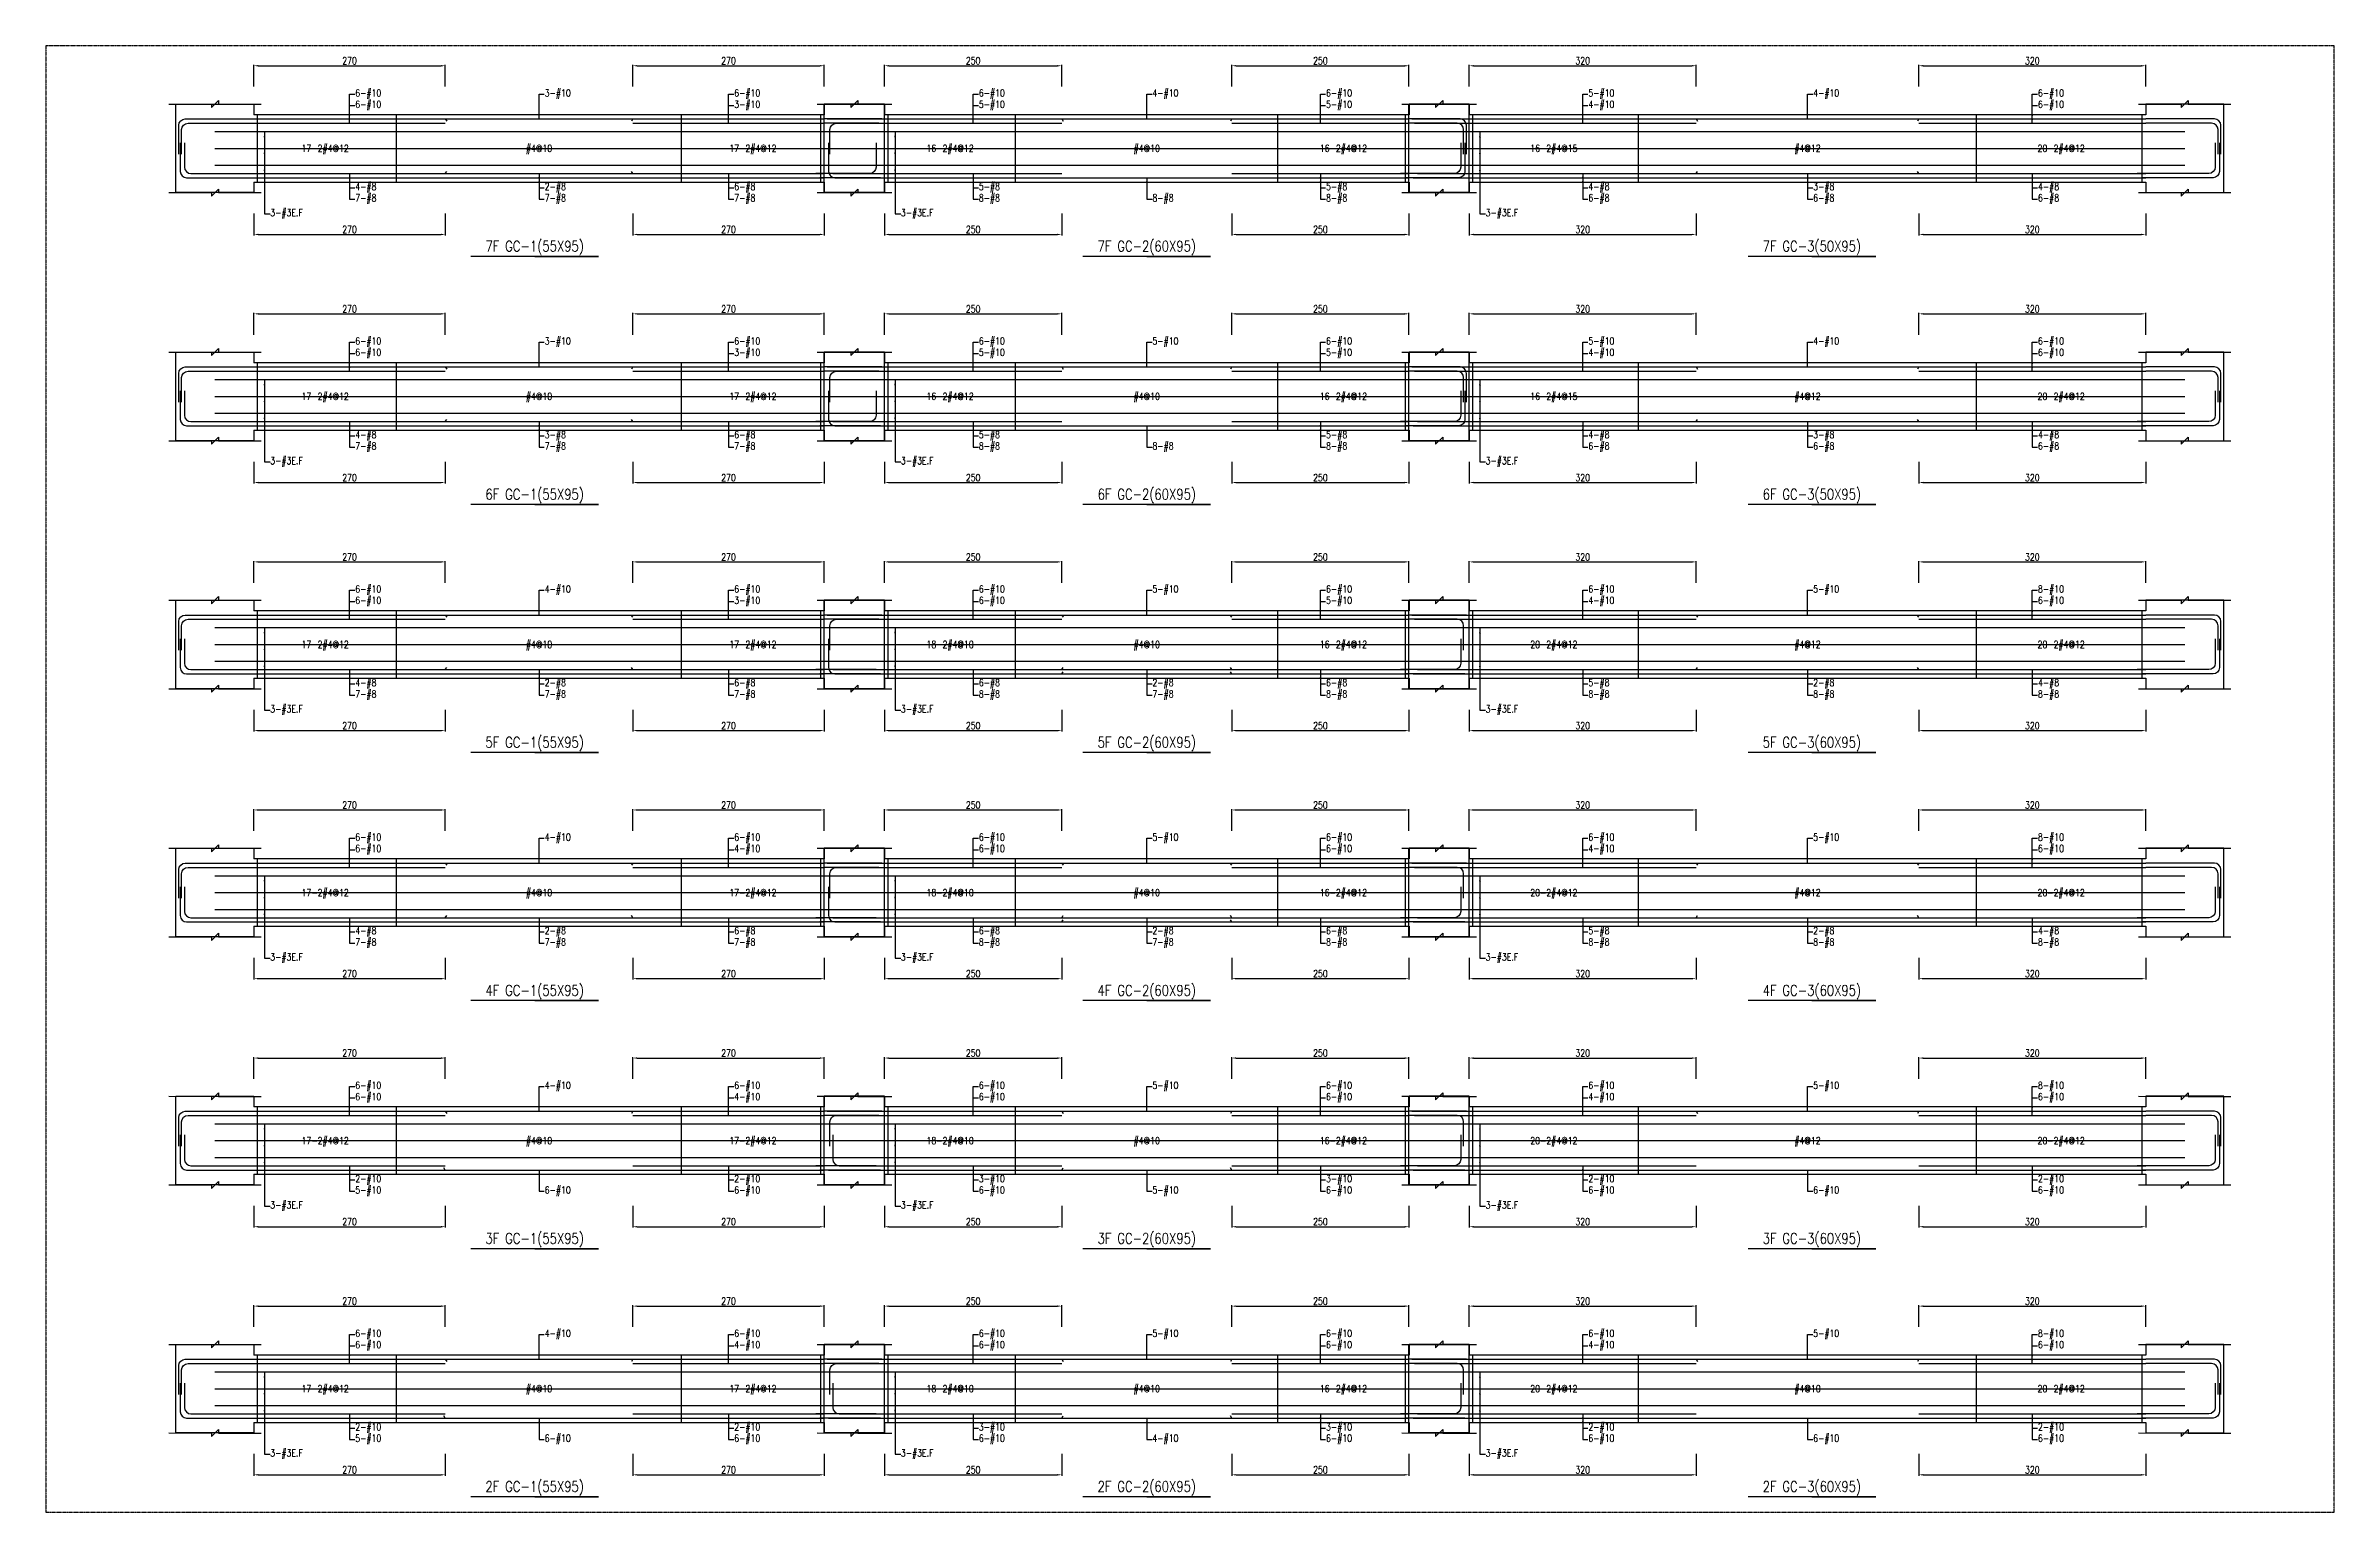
# Model space of a CAD drawing. Header units: millimetres. Extents: x 0 to 84580, y -12276 to 4373.
# Drawn here: x 32603 to 35832, y -6138 to -4069 of the extents above; entities that cross this region are included whole.
import ezdxf
from ezdxf.enums import TextEntityAlignment as Align

# ---------------------------------------------------------------- set-up
doc = ezdxf.new("R2010")
doc.units = ezdxf.units.MM
doc.header["$MEASUREMENT"] = 0
doc.linetypes.add('CENTER', pattern=[2, 1.25, -0.25, 0.25, -0.25])
for name, color, linetype in [('S-DIM', 2, 'Continuous'), ('S-GRID', 1, 'CENTER'), ('S-LEADER', 2, 'Continuous'), ('S-RC', 130, 'Continuous'), ('S-REINF', 6, 'Continuous'), ('S-TEXT', 2, 'Continuous')]:
    doc.layers.add(name, color=color, linetype=linetype)
doc.styles.add('CS4', font='romans.shx', dxfattribs={"width": 0.8, "bigfont": 'lsp.shx'})
doc.styles.get("Standard").update_dxf_attribs({"font": 'arial.ttf'})
doc.dimstyles.new('ISO-25', dxfattribs={"dimtxt": 2.5, "dimasz": 2.5, "dimexe": 1.25, "dimexo": 0.625, "dimtad": 1, "dimtxsty": 'Standard', "dimcen": 2.5, "dimadec": 0, "dimazin": 0, "dimtfac": 1, "dimtmove": 0, "dimatfit": 3, "dimfxl": 0, "dimarcsym": 0})

msp = doc.modelspace()

# ---------------------------------------------------------------- texts
at = {"layer": 'S-LEADER', "char_height": 10, "attachment_point": 4, "style": 'CS4'}
for s, insert in [('6-#10', (33039.715, -4137.211)), ('3-#10', (33307.065, -4137.211)), ('6-#10', (33574.415, -4137.211)), ('6-#10', (33919.515, -4137.211)), ('4-#10', (34164.515, -4137.211)), ('6-#10', (34409.515, -4137.211)), ('5-#10', (34779.615, -4137.211)), ('4-#10', (35096.815, -4137.211)), ('6-#10', (35414.015, -4137.211)), ('6-#10', (33039.715, -4153.211)), ('3-#10', (33574.415, -4153.211)), ('5-#10', (33919.515, -4153.211)), ('5-#10', (34409.515, -4153.211)), ('4-#10', (34779.615, -4153.211)), ('6-#10', (35414.015, -4153.211)), ('4-#8', (33039.715, -4269.211)), ('2-#8', (33307.065, -4269.211)), ('6-#8', (33574.415, -4269.211)), ('5-#8', (33919.515, -4269.211)), ('5-#8', (34409.515, -4269.211)), ('4-#8', (34779.615, -4269.211)), ('3-#8', (35096.815, -4269.211)), ('4-#8', (35414.015, -4269.211)), ('7-#8', (33039.715, -4285.211)), ('7-#8', (33307.065, -4285.211)), ('7-#8', (33574.415, -4285.211)), ('8-#8', (33919.515, -4285.211)), ('8-#8', (34164.515, -4285.211)), ('8-#8', (34409.515, -4285.211)), ('6-#8', (34779.615, -4285.211)), ('6-#8', (35096.815, -4285.211)), ('6-#8', (35414.015, -4285.211)), ('6-#10', (33039.715, -4487.211)), ('3-#10', (33307.065, -4487.211)), ('6-#10', (33574.415, -4487.211)), ('6-#10', (33919.515, -4487.211)), ('5-#10', (34164.515, -4487.211)), ('6-#10', (34409.515, -4487.211)), ('5-#10', (34779.615, -4487.211)), ('4-#10', (35096.815, -4487.211)), ('6-#10', (35414.015, -4487.211)), ('6-#10', (33039.715, -4503.211)), ('3-#10', (33574.415, -4503.211)), ('5-#10', (33919.515, -4503.211)), ('5-#10', (34409.515, -4503.211)), ('4-#10', (34779.615, -4503.211)), ('6-#10', (35414.015, -4503.211)), ('4-#8', (33039.715, -4619.211)), ('3-#8', (33307.065, -4619.211)), ('6-#8', (33574.415, -4619.211)), ('5-#8', (33919.515, -4619.211)), ('5-#8', (34409.515, -4619.211)), ('4-#8', (34779.615, -4619.211)), ('3-#8', (35096.815, -4619.211)), ('4-#8', (35414.015, -4619.211)), ('7-#8', (33039.715, -4635.211)), ('7-#8', (33307.065, -4635.211)), ('7-#8', (33574.415, -4635.211)), ('8-#8', (33919.515, -4635.211)), ('8-#8', (34164.515, -4635.211)), ('8-#8', (34409.515, -4635.211)), ('6-#8', (34779.615, -4635.211)), ('6-#8', (35096.815, -4635.211)), ('6-#8', (35414.015, -4635.211)), ('6-#10', (33039.715, -4837.211)), ('4-#10', (33307.065, -4837.211)), ('6-#10', (33574.415, -4837.211)), ('6-#10', (33919.515, -4837.211)), ('5-#10', (34164.515, -4837.211)), ('6-#10', (34409.515, -4837.211)), ('6-#10', (34779.615, -4837.211)), ('5-#10', (35096.815, -4837.211)), ('8-#10', (35414.015, -4837.211)), ('6-#10', (33039.715, -4853.211)), ('3-#10', (33574.415, -4853.211)), ('6-#10', (33919.515, -4853.211)), ('5-#10', (34409.515, -4853.211)), ('4-#10', (34779.615, -4853.211)), ('6-#10', (35414.015, -4853.211)), ('4-#8', (33039.715, -4969.211)), ('2-#8', (33307.065, -4969.211)), ('6-#8', (33574.415, -4969.211)), ('6-#8', (33919.515, -4969.211)), ('2-#8', (34164.515, -4969.211)), ('6-#8', (34409.515, -4969.211)), ('5-#8', (34779.615, -4969.211)), ('2-#8', (35096.815, -4969.211)), ('4-#8', (35414.015, -4969.211)), ('7-#8', (33039.715, -4985.211)), ('7-#8', (33307.065, -4985.211)), ('7-#8', (33574.415, -4985.211)), ('8-#8', (33919.515, -4985.211)), ('7-#8', (34164.515, -4985.211)), ('8-#8', (34409.515, -4985.211)), ('8-#8', (34779.615, -4985.211)), ('8-#8', (35096.815, -4985.211)), ('8-#8', (35414.015, -4985.211)), ('6-#10', (33039.715, -5187.211)), ('6-#10', (33039.715, -5203.211)), ('4-#10', (33307.065, -5187.211)), ('4-#10', (33574.415, -5203.211)), ('6-#10', (33574.415, -5187.211)), ('6-#10', (33919.515, -5187.211)), ('6-#10', (33919.515, -5203.211)), ('5-#10', (34164.515, -5187.211)), ('6-#10', (34409.515, -5187.211)), ('6-#10', (34409.515, -5203.211)), ('4-#10', (34779.615, -5203.211)), ('6-#10', (34779.615, -5187.211)), ('5-#10', (35096.815, -5187.211)), ('8-#10', (35414.015, -5187.211)), ('6-#10', (35414.015, -5203.211)), ('4-#8', (33039.715, -5319.211)), ('7-#8', (33039.715, -5335.211)), ('2-#8', (33307.065, -5319.211)), ('7-#8', (33307.065, -5335.211)), ('7-#8', (33574.415, -5335.211)), ('6-#8', (33574.415, -5319.211)), ('8-#8', (33919.515, -5335.211)), ('6-#8', (33919.515, -5319.211)), ('2-#8', (34164.515, -5319.211)), ('7-#8', (34164.515, -5335.211)), ('8-#8', (34409.515, -5335.211)), ('6-#8', (34409.515, -5319.211)), ('5-#8', (34779.615, -5319.211)), ('8-#8', (34779.615, -5335.211)), ('2-#8', (35096.815, -5319.211)), ('8-#8', (35096.815, -5335.211)), ('4-#8', (35414.015, -5319.211)), ('8-#8', (35414.015, -5335.211)), ('6-#10', (33039.715, -5537.211)), ('6-#10', (33039.715, -5553.211)), ('4-#10', (33307.065, -5537.211)), ('4-#10', (33574.415, -5553.211)), ('6-#10', (33574.415, -5537.211)), ('6-#10', (33919.515, -5537.211)), ('6-#10', (33919.515, -5553.211)), ('5-#10', (34164.515, -5537.211)), ('6-#10', (34409.515, -5537.211)), ('6-#10', (34409.515, -5553.211)), ('4-#10', (34779.615, -5553.211)), ('6-#10', (34779.615, -5537.211)), ('5-#10', (35096.815, -5537.211)), ('8-#10', (35414.015, -5537.211)), ('6-#10', (35414.015, -5553.211)), ('2-#10', (33039.715, -5669.211)), ('5-#10', (33039.715, -5685.211)), ('6-#10', (33307.065, -5685.211)), ('2-#10', (33574.415, -5669.211)), ('6-#10', (33574.415, -5685.211)), ('3-#10', (33919.515, -5669.211)), ('6-#10', (33919.515, -5685.211)), ('5-#10', (34164.515, -5685.211)), ('3-#10', (34409.515, -5669.211)), ('6-#10', (34409.515, -5685.211)), ('2-#10', (34779.615, -5669.211)), ('6-#10', (34779.615, -5685.211)), ('6-#10', (35096.815, -5685.211)), ('2-#10', (35414.015, -5669.211)), ('6-#10', (35414.015, -5685.211)), ('6-#10', (33039.715, -5887.211)), ('6-#10', (33039.715, -5903.211)), ('4-#10', (33307.065, -5887.211)), ('4-#10', (33574.415, -5903.211)), ('6-#10', (33574.415, -5887.211)), ('6-#10', (33919.515, -5887.211)), ('6-#10', (33919.515, -5903.211)), ('5-#10', (34164.515, -5887.211)), ('6-#10', (34409.515, -5887.211)), ('6-#10', (34409.515, -5903.211)), ('4-#10', (34779.615, -5903.211)), ('6-#10', (34779.615, -5887.211)), ('5-#10', (35096.815, -5887.211)), ('8-#10', (35414.015, -5887.211)), ('6-#10', (35414.015, -5903.211)), ('2-#10', (33039.715, -6019.211)), ('5-#10', (33039.715, -6035.211)), ('6-#10', (33307.065, -6035.211)), ('2-#10', (33574.415, -6019.211)), ('6-#10', (33574.415, -6035.211)), ('3-#10', (33919.515, -6019.211)), ('6-#10', (33919.515, -6035.211)), ('4-#10', (34164.515, -6035.211)), ('3-#10', (34409.515, -6019.211)), ('6-#10', (34409.515, -6035.211)), ('2-#10', (34779.615, -6019.211)), ('6-#10', (34779.615, -6035.211)), ('6-#10', (35096.815, -6035.211)), ('2-#10', (35414.015, -6019.211)), ('6-#10', (35414.015, -6035.211))]:
    msp.add_mtext(s, dxfattribs=dict(at, insert=insert))
at = {"layer": 'S-LEADER', "color": 3, "char_height": 10, "attachment_point": 4, "style": 'CS4'}
for insert in [(32919.715, -4306.211), (33809.515, -4306.211), (34634.615, -4306.211), (32919.715, -4656.211), (33809.515, -4656.211), (34634.615, -4656.211), (32919.715, -5006.211), (33809.515, -5006.211), (34634.615, -5006.211), (32919.715, -5356.211), (33809.515, -5356.211), (34634.615, -5356.211), (32919.715, -5706.211), (33809.515, -5706.211), (34634.615, -5706.211), (32919.715, -6056.211), (33809.515, -6056.211), (34634.615, -6056.211)]:
    msp.add_mtext('3-#3E.F', dxfattribs=dict(at, insert=insert))
at = {"layer": 'S-RC', "style": 'CS4', "width": 0.8}
for s, p in [('7F GC-1(55X95)', (33292.865, -4359.211)), ('7F GC-2(60X95)', (34156.515, -4359.211)), ('7F GC-3(50X95)', (35095.015, -4359.211)), ('6F GC-1(55X95)', (33292.865, -4709.211)), ('6F GC-2(60X95)', (34156.515, -4709.211)), ('6F GC-3(50X95)', (35095.015, -4709.211)), ('5F GC-1(55X95)', (33292.865, -5059.211)), ('5F GC-2(60X95)', (34156.515, -5059.211)), ('5F GC-3(60X95)', (35095.015, -5059.211)), ('4F GC-1(55X95)', (33292.865, -5409.211)), ('4F GC-2(60X95)', (34156.515, -5409.211)), ('4F GC-3(60X95)', (35095.015, -5409.211)), ('3F GC-1(55X95)', (33292.865, -5759.211)), ('3F GC-2(60X95)', (34156.515, -5759.211)), ('3F GC-3(60X95)', (35095.015, -5759.211)), ('2F GC-1(55X95)', (33292.865, -6109.211)), ('2F GC-2(60X95)', (34156.515, -6109.211)), ('2F GC-3(60X95)', (35095.015, -6109.211))]:
    msp.add_text(s, height=15, dxfattribs=at).set_placement(p, align=Align.CENTER)
at = {"layer": 'S-TEXT', "color": 1, "style": 'CS4', "width": 0.8}
for s, p in [('17-2#4@12', (32997.303, -4218.711)), ('#4@10', (33299.065, -4218.711)), ('17-2#4@12', (33600.828, -4218.711)), ('16-2#4@12', (33879.015, -4218.711)), ('#4@10', (34156.515, -4218.711)), ('16-2#4@12', (34434.015, -4218.711)), ('16-2#4@15', (34730.915, -4218.711)), ('#4@12', (35088.815, -4218.711)), ('20-2#4@12', (35446.715, -4218.711)), ('17-2#4@12', (32997.303, -4568.711)), ('#4@10', (33299.065, -4568.711)), ('17-2#4@12', (33600.828, -4568.711)), ('16-2#4@12', (33879.015, -4568.711)), ('#4@10', (34156.515, -4568.711)), ('16-2#4@12', (34434.015, -4568.711)), ('16-2#4@15', (34730.915, -4568.711)), ('#4@12', (35088.815, -4568.711)), ('20-2#4@12', (35446.715, -4568.711)), ('17-2#4@12', (32997.303, -4918.711)), ('#4@10', (33299.065, -4918.711)), ('17-2#4@12', (33600.828, -4918.711)), ('18-2#4@10', (33879.015, -4918.711)), ('#4@10', (34156.515, -4918.711)), ('16-2#4@12', (34434.015, -4918.711)), ('20-2#4@12', (34730.915, -4918.711)), ('#4@12', (35088.815, -4918.711)), ('20-2#4@12', (35446.715, -4918.711)), ('17-2#4@12', (32997.303, -5268.711)), ('#4@10', (33299.065, -5268.711)), ('17-2#4@12', (33600.828, -5268.711)), ('18-2#4@10', (33879.015, -5268.711)), ('#4@10', (34156.515, -5268.711)), ('16-2#4@12', (34434.015, -5268.711)), ('20-2#4@12', (34730.915, -5268.711)), ('#4@12', (35088.815, -5268.711)), ('20-2#4@12', (35446.715, -5268.711)), ('17-2#4@12', (32997.303, -5618.711)), ('#4@10', (33299.065, -5618.711)), ('17-2#4@12', (33600.828, -5618.711)), ('18-2#4@10', (33879.015, -5618.711)), ('#4@10', (34156.515, -5618.711)), ('16-2#4@12', (34434.015, -5618.711)), ('20-2#4@12', (34730.915, -5618.711)), ('#4@12', (35088.815, -5618.711)), ('20-2#4@12', (35446.715, -5618.711)), ('17-2#4@12', (32997.303, -5968.711)), ('#4@10', (33299.065, -5968.711)), ('17-2#4@12', (33600.828, -5968.711)), ('18-2#4@10', (33879.015, -5968.711)), ('#4@10', (34156.515, -5968.711)), ('16-2#4@12', (34434.015, -5968.711)), ('20-2#4@12', (34730.915, -5968.711)), ('#4@10', (35088.815, -5968.711)), ('20-2#4@12', (35446.715, -5968.711))]:
    msp.add_text(s, height=10, dxfattribs=at).set_placement(p, align=Align.CENTER)

# ---------------------------------------------------------------- blocks, each defined once
blk = doc.blocks.new('*D1372')
at = {"layer": 'DEFPOINTS', "color": 0, "transparency": 16777216}
for p in [(33166.7, -5847.2), (32896.7, -5877.2), (33166.7, -5877.2)]:
    blk.add_point(p, dxfattribs=at)
at = {"layer": 'S-DIM', "color": 0, "lineweight": -2, "transparency": 16777216}
for p, q in [((32896.7, -5876.6), (32896.7, -5846)), ((32902.7, -5847.2), (33160.7, -5847.2)), ((33166.7, -5876.6), (33166.7, -5846))]:
    blk.add_line(p, q, dxfattribs=at)
at = {"layer": 'S-DIM', "color": 0, "transparency": 16777216}
for points in [[(32902.7, -5846.2), (32902.7, -5848.2), (32896.7, -5847.2)], [(33160.7, -5846.2), (33160.7, -5848.2), (33166.7, -5847.2)]]:
    blk.add_solid(points, dxfattribs=at)
at = {"layer": 'S-DIM', "color": 0, "transparency": 16777216, "insert": (33031.7, -5840.2), "char_height": 10, "attachment_point": 5, "style": 'CS4'}
blk.add_mtext('270', dxfattribs=at)
blk = doc.blocks.new('*D1373')
at = {"layer": 'DEFPOINTS', "color": 0, "transparency": 16777216}
for p in [(33701.4, -5847.2), (33431.4, -5877.2), (33701.4, -5877.2)]:
    blk.add_point(p, dxfattribs=at)
at = {"layer": 'S-DIM', "color": 0, "lineweight": -2, "transparency": 16777216}
for p, q in [((33431.4, -5876.6), (33431.4, -5846)), ((33437.4, -5847.2), (33695.4, -5847.2)), ((33701.4, -5876.6), (33701.4, -5846))]:
    blk.add_line(p, q, dxfattribs=at)
at = {"layer": 'S-DIM', "color": 0, "transparency": 16777216}
for points in [[(33437.4, -5846.2), (33437.4, -5848.2), (33431.4, -5847.2)], [(33695.4, -5846.2), (33695.4, -5848.2), (33701.4, -5847.2)]]:
    blk.add_solid(points, dxfattribs=at)
at = {"layer": 'S-DIM', "color": 0, "transparency": 16777216, "insert": (33566.4, -5840.2), "char_height": 10, "attachment_point": 5, "style": 'CS4'}
blk.add_mtext('270', dxfattribs=at)
blk = doc.blocks.new('*D1374')
at = {"layer": 'DEFPOINTS', "color": 0, "transparency": 16777216}
for p in [(32896.7, -6055.2), (33166.7, -6055.2), (33166.7, -6085.2)]:
    blk.add_point(p, dxfattribs=at)
at = {"layer": 'S-DIM', "color": 0, "lineweight": -2, "transparency": 16777216}
for p, q in [((32896.7, -6055.8), (32896.7, -6086.5)), ((33166.7, -6055.8), (33166.7, -6086.5)), ((32902.7, -6085.2), (33160.7, -6085.2))]:
    blk.add_line(p, q, dxfattribs=at)
at = {"layer": 'S-DIM', "color": 0, "transparency": 16777216}
for points in [[(32902.7, -6084.2), (32902.7, -6086.2), (32896.7, -6085.2)], [(33160.7, -6084.2), (33160.7, -6086.2), (33166.7, -6085.2)]]:
    blk.add_solid(points, dxfattribs=at)
at = {"layer": 'S-DIM', "color": 0, "transparency": 16777216, "insert": (33031.7, -6078.2), "char_height": 10, "attachment_point": 5, "style": 'CS4'}
blk.add_mtext('270', dxfattribs=at)
blk = doc.blocks.new('*D1375')
at = {"layer": 'DEFPOINTS', "color": 0, "transparency": 16777216}
for p in [(33431.4, -6055.2), (33701.4, -6055.2), (33701.4, -6085.2)]:
    blk.add_point(p, dxfattribs=at)
at = {"layer": 'S-DIM', "color": 0, "lineweight": -2, "transparency": 16777216}
for p, q in [((33431.4, -6055.8), (33431.4, -6086.5)), ((33701.4, -6055.8), (33701.4, -6086.5)), ((33437.4, -6085.2), (33695.4, -6085.2))]:
    blk.add_line(p, q, dxfattribs=at)
at = {"layer": 'S-DIM', "color": 0, "transparency": 16777216}
for points in [[(33437.4, -6084.2), (33437.4, -6086.2), (33431.4, -6085.2)], [(33695.4, -6084.2), (33695.4, -6086.2), (33701.4, -6085.2)]]:
    blk.add_solid(points, dxfattribs=at)
at = {"layer": 'S-DIM', "color": 0, "transparency": 16777216, "insert": (33566.4, -6078.2), "char_height": 10, "attachment_point": 5, "style": 'CS4'}
blk.add_mtext('270', dxfattribs=at)
blk = doc.blocks.new('*D1376')
at = {"layer": 'DEFPOINTS', "color": 0, "transparency": 16777216}
for p in [(33166.7, -5497.2), (32896.7, -5527.2), (33166.7, -5527.2)]:
    blk.add_point(p, dxfattribs=at)
at = {"layer": 'S-DIM', "color": 0, "lineweight": -2, "transparency": 16777216}
for p, q in [((32896.7, -5526.6), (32896.7, -5496)), ((32902.7, -5497.2), (33160.7, -5497.2)), ((33166.7, -5526.6), (33166.7, -5496))]:
    blk.add_line(p, q, dxfattribs=at)
at = {"layer": 'S-DIM', "color": 0, "transparency": 16777216}
for points in [[(32902.7, -5496.2), (32902.7, -5498.2), (32896.7, -5497.2)], [(33160.7, -5496.2), (33160.7, -5498.2), (33166.7, -5497.2)]]:
    blk.add_solid(points, dxfattribs=at)
at = {"layer": 'S-DIM', "color": 0, "transparency": 16777216, "insert": (33031.7, -5490.2), "char_height": 10, "attachment_point": 5, "style": 'CS4'}
blk.add_mtext('270', dxfattribs=at)
blk = doc.blocks.new('*D1377')
at = {"layer": 'DEFPOINTS', "color": 0, "transparency": 16777216}
for p in [(33701.4, -5497.2), (33431.4, -5527.2), (33701.4, -5527.2)]:
    blk.add_point(p, dxfattribs=at)
at = {"layer": 'S-DIM', "color": 0, "lineweight": -2, "transparency": 16777216}
for p, q in [((33431.4, -5526.6), (33431.4, -5496)), ((33437.4, -5497.2), (33695.4, -5497.2)), ((33701.4, -5526.6), (33701.4, -5496))]:
    blk.add_line(p, q, dxfattribs=at)
at = {"layer": 'S-DIM', "color": 0, "transparency": 16777216}
for points in [[(33437.4, -5496.2), (33437.4, -5498.2), (33431.4, -5497.2)], [(33695.4, -5496.2), (33695.4, -5498.2), (33701.4, -5497.2)]]:
    blk.add_solid(points, dxfattribs=at)
at = {"layer": 'S-DIM', "color": 0, "transparency": 16777216, "insert": (33566.4, -5490.2), "char_height": 10, "attachment_point": 5, "style": 'CS4'}
blk.add_mtext('270', dxfattribs=at)
blk = doc.blocks.new('*D1378')
at = {"layer": 'DEFPOINTS', "color": 0, "transparency": 16777216}
for p in [(32896.7, -5705.2), (33166.7, -5705.2), (33166.7, -5735.2)]:
    blk.add_point(p, dxfattribs=at)
at = {"layer": 'S-DIM', "color": 0, "lineweight": -2, "transparency": 16777216}
for p, q in [((32896.7, -5705.8), (32896.7, -5736.5)), ((33166.7, -5705.8), (33166.7, -5736.5)), ((32902.7, -5735.2), (33160.7, -5735.2))]:
    blk.add_line(p, q, dxfattribs=at)
at = {"layer": 'S-DIM', "color": 0, "transparency": 16777216}
for points in [[(32902.7, -5734.2), (32902.7, -5736.2), (32896.7, -5735.2)], [(33160.7, -5734.2), (33160.7, -5736.2), (33166.7, -5735.2)]]:
    blk.add_solid(points, dxfattribs=at)
at = {"layer": 'S-DIM', "color": 0, "transparency": 16777216, "insert": (33031.7, -5728.2), "char_height": 10, "attachment_point": 5, "style": 'CS4'}
blk.add_mtext('270', dxfattribs=at)
blk = doc.blocks.new('*D1379')
at = {"layer": 'DEFPOINTS', "color": 0, "transparency": 16777216}
for p in [(33431.4, -5705.2), (33701.4, -5705.2), (33701.4, -5735.2)]:
    blk.add_point(p, dxfattribs=at)
at = {"layer": 'S-DIM', "color": 0, "lineweight": -2, "transparency": 16777216}
for p, q in [((33431.4, -5705.8), (33431.4, -5736.5)), ((33701.4, -5705.8), (33701.4, -5736.5)), ((33437.4, -5735.2), (33695.4, -5735.2))]:
    blk.add_line(p, q, dxfattribs=at)
at = {"layer": 'S-DIM', "color": 0, "transparency": 16777216}
for points in [[(33437.4, -5734.2), (33437.4, -5736.2), (33431.4, -5735.2)], [(33695.4, -5734.2), (33695.4, -5736.2), (33701.4, -5735.2)]]:
    blk.add_solid(points, dxfattribs=at)
at = {"layer": 'S-DIM', "color": 0, "transparency": 16777216, "insert": (33566.4, -5728.2), "char_height": 10, "attachment_point": 5, "style": 'CS4'}
blk.add_mtext('270', dxfattribs=at)
blk = doc.blocks.new('*D1386')
at = {"layer": 'DEFPOINTS', "color": 0, "transparency": 16777216}
for p in [(33166.7, -5147.2), (32896.7, -5177.2), (33166.7, -5177.2)]:
    blk.add_point(p, dxfattribs=at)
at = {"layer": 'S-DIM', "color": 0, "lineweight": -2, "transparency": 16777216}
for p, q in [((32896.7, -5176.6), (32896.7, -5146)), ((32902.7, -5147.2), (33160.7, -5147.2)), ((33166.7, -5176.6), (33166.7, -5146))]:
    blk.add_line(p, q, dxfattribs=at)
at = {"layer": 'S-DIM', "color": 0, "transparency": 16777216}
for points in [[(32902.7, -5146.2), (32902.7, -5148.2), (32896.7, -5147.2)], [(33160.7, -5146.2), (33160.7, -5148.2), (33166.7, -5147.2)]]:
    blk.add_solid(points, dxfattribs=at)
at = {"layer": 'S-DIM', "color": 0, "transparency": 16777216, "insert": (33031.7, -5140.2), "char_height": 10, "attachment_point": 5, "style": 'CS4'}
blk.add_mtext('270', dxfattribs=at)
blk = doc.blocks.new('*D1387')
at = {"layer": 'DEFPOINTS', "color": 0, "transparency": 16777216}
for p in [(33701.4, -5147.2), (33431.4, -5177.2), (33701.4, -5177.2)]:
    blk.add_point(p, dxfattribs=at)
at = {"layer": 'S-DIM', "color": 0, "lineweight": -2, "transparency": 16777216}
for p, q in [((33431.4, -5176.6), (33431.4, -5146)), ((33437.4, -5147.2), (33695.4, -5147.2)), ((33701.4, -5176.6), (33701.4, -5146))]:
    blk.add_line(p, q, dxfattribs=at)
at = {"layer": 'S-DIM', "color": 0, "transparency": 16777216}
for points in [[(33437.4, -5146.2), (33437.4, -5148.2), (33431.4, -5147.2)], [(33695.4, -5146.2), (33695.4, -5148.2), (33701.4, -5147.2)]]:
    blk.add_solid(points, dxfattribs=at)
at = {"layer": 'S-DIM', "color": 0, "transparency": 16777216, "insert": (33566.4, -5140.2), "char_height": 10, "attachment_point": 5, "style": 'CS4'}
blk.add_mtext('270', dxfattribs=at)
blk = doc.blocks.new('*D1388')
at = {"layer": 'DEFPOINTS', "color": 0, "transparency": 16777216}
for p in [(32896.7, -5355.2), (33166.7, -5355.2), (33166.7, -5385.2)]:
    blk.add_point(p, dxfattribs=at)
at = {"layer": 'S-DIM', "color": 0, "lineweight": -2, "transparency": 16777216}
for p, q in [((32896.7, -5355.8), (32896.7, -5386.5)), ((33166.7, -5355.8), (33166.7, -5386.5)), ((32902.7, -5385.2), (33160.7, -5385.2))]:
    blk.add_line(p, q, dxfattribs=at)
at = {"layer": 'S-DIM', "color": 0, "transparency": 16777216}
for points in [[(32902.7, -5384.2), (32902.7, -5386.2), (32896.7, -5385.2)], [(33160.7, -5384.2), (33160.7, -5386.2), (33166.7, -5385.2)]]:
    blk.add_solid(points, dxfattribs=at)
at = {"layer": 'S-DIM', "color": 0, "transparency": 16777216, "insert": (33031.7, -5378.2), "char_height": 10, "attachment_point": 5, "style": 'CS4'}
blk.add_mtext('270', dxfattribs=at)
blk = doc.blocks.new('*D1389')
at = {"layer": 'DEFPOINTS', "color": 0, "transparency": 16777216}
for p in [(33431.4, -5355.2), (33701.4, -5355.2), (33701.4, -5385.2)]:
    blk.add_point(p, dxfattribs=at)
at = {"layer": 'S-DIM', "color": 0, "lineweight": -2, "transparency": 16777216}
for p, q in [((33431.4, -5355.8), (33431.4, -5386.5)), ((33701.4, -5355.8), (33701.4, -5386.5)), ((33437.4, -5385.2), (33695.4, -5385.2))]:
    blk.add_line(p, q, dxfattribs=at)
at = {"layer": 'S-DIM', "color": 0, "transparency": 16777216}
for points in [[(33437.4, -5384.2), (33437.4, -5386.2), (33431.4, -5385.2)], [(33695.4, -5384.2), (33695.4, -5386.2), (33701.4, -5385.2)]]:
    blk.add_solid(points, dxfattribs=at)
at = {"layer": 'S-DIM', "color": 0, "transparency": 16777216, "insert": (33566.4, -5378.2), "char_height": 10, "attachment_point": 5, "style": 'CS4'}
blk.add_mtext('270', dxfattribs=at)
blk = doc.blocks.new('*D1390')
at = {"layer": 'DEFPOINTS', "color": 0, "transparency": 16777216}
for p in [(33166.7, -4797.2), (32896.7, -4827.2), (33166.7, -4827.2)]:
    blk.add_point(p, dxfattribs=at)
at = {"layer": 'S-DIM', "color": 0, "lineweight": -2, "transparency": 16777216}
for p, q in [((32896.7, -4826.6), (32896.7, -4796)), ((32902.7, -4797.2), (33160.7, -4797.2)), ((33166.7, -4826.6), (33166.7, -4796))]:
    blk.add_line(p, q, dxfattribs=at)
at = {"layer": 'S-DIM', "color": 0, "transparency": 16777216}
for points in [[(32902.7, -4796.2), (32902.7, -4798.2), (32896.7, -4797.2)], [(33160.7, -4796.2), (33160.7, -4798.2), (33166.7, -4797.2)]]:
    blk.add_solid(points, dxfattribs=at)
at = {"layer": 'S-DIM', "color": 0, "transparency": 16777216, "insert": (33031.7, -4790.2), "char_height": 10, "attachment_point": 5, "style": 'CS4'}
blk.add_mtext('270', dxfattribs=at)
blk = doc.blocks.new('*D1391')
at = {"layer": 'DEFPOINTS', "color": 0, "transparency": 16777216}
for p in [(33701.4, -4797.2), (33431.4, -4827.2), (33701.4, -4827.2)]:
    blk.add_point(p, dxfattribs=at)
at = {"layer": 'S-DIM', "color": 0, "lineweight": -2, "transparency": 16777216}
for p, q in [((33431.4, -4826.6), (33431.4, -4796)), ((33437.4, -4797.2), (33695.4, -4797.2)), ((33701.4, -4826.6), (33701.4, -4796))]:
    blk.add_line(p, q, dxfattribs=at)
at = {"layer": 'S-DIM', "color": 0, "transparency": 16777216}
for points in [[(33437.4, -4796.2), (33437.4, -4798.2), (33431.4, -4797.2)], [(33695.4, -4796.2), (33695.4, -4798.2), (33701.4, -4797.2)]]:
    blk.add_solid(points, dxfattribs=at)
at = {"layer": 'S-DIM', "color": 0, "transparency": 16777216, "insert": (33566.4, -4790.2), "char_height": 10, "attachment_point": 5, "style": 'CS4'}
blk.add_mtext('270', dxfattribs=at)
blk = doc.blocks.new('*D1392')
at = {"layer": 'DEFPOINTS', "color": 0, "transparency": 16777216}
for p in [(32896.7, -5005.2), (33166.7, -5005.2), (33166.7, -5035.2)]:
    blk.add_point(p, dxfattribs=at)
at = {"layer": 'S-DIM', "color": 0, "lineweight": -2, "transparency": 16777216}
for p, q in [((32896.7, -5005.8), (32896.7, -5036.5)), ((32902.7, -5035.2), (33160.7, -5035.2)), ((33166.7, -5005.8), (33166.7, -5036.5))]:
    blk.add_line(p, q, dxfattribs=at)
at = {"layer": 'S-DIM', "color": 0, "transparency": 16777216}
for points in [[(32902.7, -5034.2), (32902.7, -5036.2), (32896.7, -5035.2)], [(33160.7, -5034.2), (33160.7, -5036.2), (33166.7, -5035.2)]]:
    blk.add_solid(points, dxfattribs=at)
at = {"layer": 'S-DIM', "color": 0, "transparency": 16777216, "insert": (33031.7, -5028.2), "char_height": 10, "attachment_point": 5, "style": 'CS4'}
blk.add_mtext('270', dxfattribs=at)
blk = doc.blocks.new('*D1393')
at = {"layer": 'DEFPOINTS', "color": 0, "transparency": 16777216}
for p in [(33431.4, -5005.2), (33701.4, -5005.2), (33701.4, -5035.2)]:
    blk.add_point(p, dxfattribs=at)
at = {"layer": 'S-DIM', "color": 0, "lineweight": -2, "transparency": 16777216}
for p, q in [((33431.4, -5005.8), (33431.4, -5036.5)), ((33437.4, -5035.2), (33695.4, -5035.2)), ((33701.4, -5005.8), (33701.4, -5036.5))]:
    blk.add_line(p, q, dxfattribs=at)
at = {"layer": 'S-DIM', "color": 0, "transparency": 16777216}
for points in [[(33437.4, -5034.2), (33437.4, -5036.2), (33431.4, -5035.2)], [(33695.4, -5034.2), (33695.4, -5036.2), (33701.4, -5035.2)]]:
    blk.add_solid(points, dxfattribs=at)
at = {"layer": 'S-DIM', "color": 0, "transparency": 16777216, "insert": (33566.4, -5028.2), "char_height": 10, "attachment_point": 5, "style": 'CS4'}
blk.add_mtext('270', dxfattribs=at)
blk = doc.blocks.new('*D1380')
at = {"layer": 'DEFPOINTS', "color": 0, "transparency": 16777216}
for p in [(33166.7, -4447.2), (32896.7, -4477.2), (33166.7, -4477.2)]:
    blk.add_point(p, dxfattribs=at)
at = {"layer": 'S-DIM', "color": 0, "lineweight": -2, "transparency": 16777216}
for p, q in [((32896.7, -4476.6), (32896.7, -4446)), ((32902.7, -4447.2), (33160.7, -4447.2)), ((33166.7, -4476.6), (33166.7, -4446))]:
    blk.add_line(p, q, dxfattribs=at)
at = {"layer": 'S-DIM', "color": 0, "transparency": 16777216}
for points in [[(32902.7, -4446.2), (32902.7, -4448.2), (32896.7, -4447.2)], [(33160.7, -4446.2), (33160.7, -4448.2), (33166.7, -4447.2)]]:
    blk.add_solid(points, dxfattribs=at)
at = {"layer": 'S-DIM', "color": 0, "transparency": 16777216, "insert": (33031.7, -4440.2), "char_height": 10, "attachment_point": 5, "style": 'CS4'}
blk.add_mtext('270', dxfattribs=at)
blk = doc.blocks.new('*D1381')
at = {"layer": 'DEFPOINTS', "color": 0, "transparency": 16777216}
for p in [(33701.4, -4447.2), (33431.4, -4477.2), (33701.4, -4477.2)]:
    blk.add_point(p, dxfattribs=at)
at = {"layer": 'S-DIM', "color": 0, "lineweight": -2, "transparency": 16777216}
for p, q in [((33431.4, -4476.6), (33431.4, -4446)), ((33437.4, -4447.2), (33695.4, -4447.2)), ((33701.4, -4476.6), (33701.4, -4446))]:
    blk.add_line(p, q, dxfattribs=at)
at = {"layer": 'S-DIM', "color": 0, "transparency": 16777216}
for points in [[(33437.4, -4446.2), (33437.4, -4448.2), (33431.4, -4447.2)], [(33695.4, -4446.2), (33695.4, -4448.2), (33701.4, -4447.2)]]:
    blk.add_solid(points, dxfattribs=at)
at = {"layer": 'S-DIM', "color": 0, "transparency": 16777216, "insert": (33566.4, -4440.2), "char_height": 10, "attachment_point": 5, "style": 'CS4'}
blk.add_mtext('270', dxfattribs=at)
blk = doc.blocks.new('*D1382')
at = {"layer": 'DEFPOINTS', "color": 0, "transparency": 16777216}
for p in [(32896.7, -4655.2), (33166.7, -4655.2), (33166.7, -4685.2)]:
    blk.add_point(p, dxfattribs=at)
at = {"layer": 'S-DIM', "color": 0, "lineweight": -2, "transparency": 16777216}
for p, q in [((32896.7, -4655.8), (32896.7, -4686.5)), ((33166.7, -4655.8), (33166.7, -4686.5)), ((32902.7, -4685.2), (33160.7, -4685.2))]:
    blk.add_line(p, q, dxfattribs=at)
at = {"layer": 'S-DIM', "color": 0, "transparency": 16777216}
for points in [[(32902.7, -4684.2), (32902.7, -4686.2), (32896.7, -4685.2)], [(33160.7, -4684.2), (33160.7, -4686.2), (33166.7, -4685.2)]]:
    blk.add_solid(points, dxfattribs=at)
at = {"layer": 'S-DIM', "color": 0, "transparency": 16777216, "insert": (33031.7, -4678.2), "char_height": 10, "attachment_point": 5, "style": 'CS4'}
blk.add_mtext('270', dxfattribs=at)
blk = doc.blocks.new('*D1383')
at = {"layer": 'DEFPOINTS', "color": 0, "transparency": 16777216}
for p in [(33431.4, -4655.2), (33701.4, -4655.2), (33701.4, -4685.2)]:
    blk.add_point(p, dxfattribs=at)
at = {"layer": 'S-DIM', "color": 0, "lineweight": -2, "transparency": 16777216}
for p, q in [((33431.4, -4655.8), (33431.4, -4686.5)), ((33701.4, -4655.8), (33701.4, -4686.5)), ((33437.4, -4685.2), (33695.4, -4685.2))]:
    blk.add_line(p, q, dxfattribs=at)
at = {"layer": 'S-DIM', "color": 0, "transparency": 16777216}
for points in [[(33437.4, -4684.2), (33437.4, -4686.2), (33431.4, -4685.2)], [(33695.4, -4684.2), (33695.4, -4686.2), (33701.4, -4685.2)]]:
    blk.add_solid(points, dxfattribs=at)
at = {"layer": 'S-DIM', "color": 0, "transparency": 16777216, "insert": (33566.4, -4678.2), "char_height": 10, "attachment_point": 5, "style": 'CS4'}
blk.add_mtext('270', dxfattribs=at)
blk = doc.blocks.new('*D1384')
at = {"layer": 'DEFPOINTS', "color": 0, "transparency": 16777216}
for p in [(33166.7, -4097.2), (32896.7, -4127.2), (33166.7, -4127.2)]:
    blk.add_point(p, dxfattribs=at)
at = {"layer": 'S-DIM', "color": 0, "lineweight": -2, "transparency": 16777216}
for p, q in [((32896.7, -4126.6), (32896.7, -4096)), ((32902.7, -4097.2), (33160.7, -4097.2)), ((33166.7, -4126.6), (33166.7, -4096))]:
    blk.add_line(p, q, dxfattribs=at)
at = {"layer": 'S-DIM', "color": 0, "transparency": 16777216}
for points in [[(32902.7, -4096.2), (32902.7, -4098.2), (32896.7, -4097.2)], [(33160.7, -4096.2), (33160.7, -4098.2), (33166.7, -4097.2)]]:
    blk.add_solid(points, dxfattribs=at)
at = {"layer": 'S-DIM', "color": 0, "transparency": 16777216, "insert": (33031.7, -4090.2), "char_height": 10, "attachment_point": 5, "style": 'CS4'}
blk.add_mtext('270', dxfattribs=at)
blk = doc.blocks.new('*D1385')
at = {"layer": 'DEFPOINTS', "color": 0, "transparency": 16777216}
for p in [(33701.4, -4097.2), (33431.4, -4127.2), (33701.4, -4127.2)]:
    blk.add_point(p, dxfattribs=at)
at = {"layer": 'S-DIM', "color": 0, "lineweight": -2, "transparency": 16777216}
for p, q in [((33431.4, -4126.6), (33431.4, -4096)), ((33437.4, -4097.2), (33695.4, -4097.2)), ((33701.4, -4126.6), (33701.4, -4096))]:
    blk.add_line(p, q, dxfattribs=at)
at = {"layer": 'S-DIM', "color": 0, "transparency": 16777216}
for points in [[(33437.4, -4096.2), (33437.4, -4098.2), (33431.4, -4097.2)], [(33695.4, -4096.2), (33695.4, -4098.2), (33701.4, -4097.2)]]:
    blk.add_solid(points, dxfattribs=at)
at = {"layer": 'S-DIM', "color": 0, "transparency": 16777216, "insert": (33566.4, -4090.2), "char_height": 10, "attachment_point": 5, "style": 'CS4'}
blk.add_mtext('270', dxfattribs=at)
blk = doc.blocks.new('*D1394')
at = {"layer": 'DEFPOINTS', "color": 0, "transparency": 16777216}
for p in [(32896.7, -4305.2), (33166.7, -4305.2), (33166.7, -4335.2)]:
    blk.add_point(p, dxfattribs=at)
at = {"layer": 'S-DIM', "color": 0, "lineweight": -2, "transparency": 16777216}
for p, q in [((32896.7, -4305.8), (32896.7, -4336.5)), ((33166.7, -4305.8), (33166.7, -4336.5)), ((32902.7, -4335.2), (33160.7, -4335.2))]:
    blk.add_line(p, q, dxfattribs=at)
at = {"layer": 'S-DIM', "color": 0, "transparency": 16777216}
for points in [[(32902.7, -4334.2), (32902.7, -4336.2), (32896.7, -4335.2)], [(33160.7, -4334.2), (33160.7, -4336.2), (33166.7, -4335.2)]]:
    blk.add_solid(points, dxfattribs=at)
at = {"layer": 'S-DIM', "color": 0, "transparency": 16777216, "insert": (33031.7, -4328.2), "char_height": 10, "attachment_point": 5, "style": 'CS4'}
blk.add_mtext('270', dxfattribs=at)
blk = doc.blocks.new('*D1395')
at = {"layer": 'DEFPOINTS', "color": 0, "transparency": 16777216}
for p in [(33431.4, -4305.2), (33701.4, -4305.2), (33701.4, -4335.2)]:
    blk.add_point(p, dxfattribs=at)
at = {"layer": 'S-DIM', "color": 0, "lineweight": -2, "transparency": 16777216}
for p, q in [((33431.4, -4305.8), (33431.4, -4336.5)), ((33701.4, -4305.8), (33701.4, -4336.5)), ((33437.4, -4335.2), (33695.4, -4335.2))]:
    blk.add_line(p, q, dxfattribs=at)
at = {"layer": 'S-DIM', "color": 0, "transparency": 16777216}
for points in [[(33437.4, -4334.2), (33437.4, -4336.2), (33431.4, -4335.2)], [(33695.4, -4334.2), (33695.4, -4336.2), (33701.4, -4335.2)]]:
    blk.add_solid(points, dxfattribs=at)
at = {"layer": 'S-DIM', "color": 0, "transparency": 16777216, "insert": (33566.4, -4328.2), "char_height": 10, "attachment_point": 5, "style": 'CS4'}
blk.add_mtext('270', dxfattribs=at)
blk = doc.blocks.new('*D1396')
at = {"layer": 'DEFPOINTS', "color": 0, "transparency": 16777216}
for p in [(34036.5, -5847.2), (33786.5, -5877.2), (34036.5, -5877.2)]:
    blk.add_point(p, dxfattribs=at)
at = {"layer": 'S-DIM', "color": 0, "lineweight": -2, "transparency": 16777216}
for p, q in [((33786.5, -5876.6), (33786.5, -5846)), ((33792.5, -5847.2), (34030.5, -5847.2)), ((34036.5, -5876.6), (34036.5, -5846))]:
    blk.add_line(p, q, dxfattribs=at)
at = {"layer": 'S-DIM', "color": 0, "transparency": 16777216}
for points in [[(33792.5, -5846.2), (33792.5, -5848.2), (33786.5, -5847.2)], [(34030.5, -5846.2), (34030.5, -5848.2), (34036.5, -5847.2)]]:
    blk.add_solid(points, dxfattribs=at)
at = {"layer": 'S-DIM', "color": 0, "transparency": 16777216, "insert": (33911.5, -5840.2), "char_height": 10, "attachment_point": 5, "style": 'CS4'}
blk.add_mtext('250', dxfattribs=at)
blk = doc.blocks.new('*D1397')
at = {"layer": 'DEFPOINTS', "color": 0, "transparency": 16777216}
for p in [(34526.5, -5847.2), (34276.5, -5877.2), (34526.5, -5877.2)]:
    blk.add_point(p, dxfattribs=at)
at = {"layer": 'S-DIM', "color": 0, "lineweight": -2, "transparency": 16777216}
for p, q in [((34276.5, -5876.6), (34276.5, -5846)), ((34282.5, -5847.2), (34520.5, -5847.2)), ((34526.5, -5876.6), (34526.5, -5846))]:
    blk.add_line(p, q, dxfattribs=at)
at = {"layer": 'S-DIM', "color": 0, "transparency": 16777216}
for points in [[(34282.5, -5846.2), (34282.5, -5848.2), (34276.5, -5847.2)], [(34520.5, -5846.2), (34520.5, -5848.2), (34526.5, -5847.2)]]:
    blk.add_solid(points, dxfattribs=at)
at = {"layer": 'S-DIM', "color": 0, "transparency": 16777216, "insert": (34401.5, -5840.2), "char_height": 10, "attachment_point": 5, "style": 'CS4'}
blk.add_mtext('250', dxfattribs=at)
blk = doc.blocks.new('*D1398')
at = {"layer": 'DEFPOINTS', "color": 0, "transparency": 16777216}
for p in [(33786.5, -6055.2), (34036.5, -6055.2), (34036.5, -6085.2)]:
    blk.add_point(p, dxfattribs=at)
at = {"layer": 'S-DIM', "color": 0, "lineweight": -2, "transparency": 16777216}
for p, q in [((33786.5, -6055.8), (33786.5, -6086.5)), ((34036.5, -6055.8), (34036.5, -6086.5)), ((33792.5, -6085.2), (34030.5, -6085.2))]:
    blk.add_line(p, q, dxfattribs=at)
at = {"layer": 'S-DIM', "color": 0, "transparency": 16777216}
for points in [[(33792.5, -6084.2), (33792.5, -6086.2), (33786.5, -6085.2)], [(34030.5, -6084.2), (34030.5, -6086.2), (34036.5, -6085.2)]]:
    blk.add_solid(points, dxfattribs=at)
at = {"layer": 'S-DIM', "color": 0, "transparency": 16777216, "insert": (33911.5, -6078.2), "char_height": 10, "attachment_point": 5, "style": 'CS4'}
blk.add_mtext('250', dxfattribs=at)
blk = doc.blocks.new('*D1399')
at = {"layer": 'DEFPOINTS', "color": 0, "transparency": 16777216}
for p in [(34276.5, -6055.2), (34526.5, -6055.2), (34526.5, -6085.2)]:
    blk.add_point(p, dxfattribs=at)
at = {"layer": 'S-DIM', "color": 0, "lineweight": -2, "transparency": 16777216}
for p, q in [((34276.5, -6055.8), (34276.5, -6086.5)), ((34526.5, -6055.8), (34526.5, -6086.5)), ((34282.5, -6085.2), (34520.5, -6085.2))]:
    blk.add_line(p, q, dxfattribs=at)
at = {"layer": 'S-DIM', "color": 0, "transparency": 16777216}
for points in [[(34282.5, -6084.2), (34282.5, -6086.2), (34276.5, -6085.2)], [(34520.5, -6084.2), (34520.5, -6086.2), (34526.5, -6085.2)]]:
    blk.add_solid(points, dxfattribs=at)
at = {"layer": 'S-DIM', "color": 0, "transparency": 16777216, "insert": (34401.5, -6078.2), "char_height": 10, "attachment_point": 5, "style": 'CS4'}
blk.add_mtext('250', dxfattribs=at)
blk = doc.blocks.new('*D1400')
at = {"layer": 'DEFPOINTS', "color": 0, "transparency": 16777216}
for p in [(34036.5, -5497.2), (33786.5, -5527.2), (34036.5, -5527.2)]:
    blk.add_point(p, dxfattribs=at)
at = {"layer": 'S-DIM', "color": 0, "lineweight": -2, "transparency": 16777216}
for p, q in [((33786.5, -5526.6), (33786.5, -5496)), ((33792.5, -5497.2), (34030.5, -5497.2)), ((34036.5, -5526.6), (34036.5, -5496))]:
    blk.add_line(p, q, dxfattribs=at)
at = {"layer": 'S-DIM', "color": 0, "transparency": 16777216}
for points in [[(33792.5, -5496.2), (33792.5, -5498.2), (33786.5, -5497.2)], [(34030.5, -5496.2), (34030.5, -5498.2), (34036.5, -5497.2)]]:
    blk.add_solid(points, dxfattribs=at)
at = {"layer": 'S-DIM', "color": 0, "transparency": 16777216, "insert": (33911.5, -5490.2), "char_height": 10, "attachment_point": 5, "style": 'CS4'}
blk.add_mtext('250', dxfattribs=at)
blk = doc.blocks.new('*D1401')
at = {"layer": 'DEFPOINTS', "color": 0, "transparency": 16777216}
for p in [(34526.5, -5497.2), (34276.5, -5527.2), (34526.5, -5527.2)]:
    blk.add_point(p, dxfattribs=at)
at = {"layer": 'S-DIM', "color": 0, "lineweight": -2, "transparency": 16777216}
for p, q in [((34276.5, -5526.6), (34276.5, -5496)), ((34282.5, -5497.2), (34520.5, -5497.2)), ((34526.5, -5526.6), (34526.5, -5496))]:
    blk.add_line(p, q, dxfattribs=at)
at = {"layer": 'S-DIM', "color": 0, "transparency": 16777216}
for points in [[(34282.5, -5496.2), (34282.5, -5498.2), (34276.5, -5497.2)], [(34520.5, -5496.2), (34520.5, -5498.2), (34526.5, -5497.2)]]:
    blk.add_solid(points, dxfattribs=at)
at = {"layer": 'S-DIM', "color": 0, "transparency": 16777216, "insert": (34401.5, -5490.2), "char_height": 10, "attachment_point": 5, "style": 'CS4'}
blk.add_mtext('250', dxfattribs=at)
blk = doc.blocks.new('*D1402')
at = {"layer": 'DEFPOINTS', "color": 0, "transparency": 16777216}
for p in [(33786.5, -5705.2), (34036.5, -5705.2), (34036.5, -5735.2)]:
    blk.add_point(p, dxfattribs=at)
at = {"layer": 'S-DIM', "color": 0, "lineweight": -2, "transparency": 16777216}
for p, q in [((33786.5, -5705.8), (33786.5, -5736.5)), ((34036.5, -5705.8), (34036.5, -5736.5)), ((33792.5, -5735.2), (34030.5, -5735.2))]:
    blk.add_line(p, q, dxfattribs=at)
at = {"layer": 'S-DIM', "color": 0, "transparency": 16777216}
for points in [[(33792.5, -5734.2), (33792.5, -5736.2), (33786.5, -5735.2)], [(34030.5, -5734.2), (34030.5, -5736.2), (34036.5, -5735.2)]]:
    blk.add_solid(points, dxfattribs=at)
at = {"layer": 'S-DIM', "color": 0, "transparency": 16777216, "insert": (33911.5, -5728.2), "char_height": 10, "attachment_point": 5, "style": 'CS4'}
blk.add_mtext('250', dxfattribs=at)
blk = doc.blocks.new('*D1403')
at = {"layer": 'DEFPOINTS', "color": 0, "transparency": 16777216}
for p in [(34276.5, -5705.2), (34526.5, -5705.2), (34526.5, -5735.2)]:
    blk.add_point(p, dxfattribs=at)
at = {"layer": 'S-DIM', "color": 0, "lineweight": -2, "transparency": 16777216}
for p, q in [((34276.5, -5705.8), (34276.5, -5736.5)), ((34526.5, -5705.8), (34526.5, -5736.5)), ((34282.5, -5735.2), (34520.5, -5735.2))]:
    blk.add_line(p, q, dxfattribs=at)
at = {"layer": 'S-DIM', "color": 0, "transparency": 16777216}
for points in [[(34282.5, -5734.2), (34282.5, -5736.2), (34276.5, -5735.2)], [(34520.5, -5734.2), (34520.5, -5736.2), (34526.5, -5735.2)]]:
    blk.add_solid(points, dxfattribs=at)
at = {"layer": 'S-DIM', "color": 0, "transparency": 16777216, "insert": (34401.5, -5728.2), "char_height": 10, "attachment_point": 5, "style": 'CS4'}
blk.add_mtext('250', dxfattribs=at)
blk = doc.blocks.new('*D1404')
at = {"layer": 'DEFPOINTS', "color": 0, "transparency": 16777216}
for p in [(34036.5, -5147.2), (33786.5, -5177.2), (34036.5, -5177.2)]:
    blk.add_point(p, dxfattribs=at)
at = {"layer": 'S-DIM', "color": 0, "lineweight": -2, "transparency": 16777216}
for p, q in [((33786.5, -5176.6), (33786.5, -5146)), ((33792.5, -5147.2), (34030.5, -5147.2)), ((34036.5, -5176.6), (34036.5, -5146))]:
    blk.add_line(p, q, dxfattribs=at)
at = {"layer": 'S-DIM', "color": 0, "transparency": 16777216}
for points in [[(33792.5, -5146.2), (33792.5, -5148.2), (33786.5, -5147.2)], [(34030.5, -5146.2), (34030.5, -5148.2), (34036.5, -5147.2)]]:
    blk.add_solid(points, dxfattribs=at)
at = {"layer": 'S-DIM', "color": 0, "transparency": 16777216, "insert": (33911.5, -5140.2), "char_height": 10, "attachment_point": 5, "style": 'CS4'}
blk.add_mtext('250', dxfattribs=at)
blk = doc.blocks.new('*D1405')
at = {"layer": 'DEFPOINTS', "color": 0, "transparency": 16777216}
for p in [(34526.5, -5147.2), (34276.5, -5177.2), (34526.5, -5177.2)]:
    blk.add_point(p, dxfattribs=at)
at = {"layer": 'S-DIM', "color": 0, "lineweight": -2, "transparency": 16777216}
for p, q in [((34276.5, -5176.6), (34276.5, -5146)), ((34282.5, -5147.2), (34520.5, -5147.2)), ((34526.5, -5176.6), (34526.5, -5146))]:
    blk.add_line(p, q, dxfattribs=at)
at = {"layer": 'S-DIM', "color": 0, "transparency": 16777216}
for points in [[(34282.5, -5146.2), (34282.5, -5148.2), (34276.5, -5147.2)], [(34520.5, -5146.2), (34520.5, -5148.2), (34526.5, -5147.2)]]:
    blk.add_solid(points, dxfattribs=at)
at = {"layer": 'S-DIM', "color": 0, "transparency": 16777216, "insert": (34401.5, -5140.2), "char_height": 10, "attachment_point": 5, "style": 'CS4'}
blk.add_mtext('250', dxfattribs=at)
blk = doc.blocks.new('*D1406')
at = {"layer": 'DEFPOINTS', "color": 0, "transparency": 16777216}
for p in [(33786.5, -5355.2), (34036.5, -5355.2), (34036.5, -5385.2)]:
    blk.add_point(p, dxfattribs=at)
at = {"layer": 'S-DIM', "color": 0, "lineweight": -2, "transparency": 16777216}
for p, q in [((33786.5, -5355.8), (33786.5, -5386.5)), ((34036.5, -5355.8), (34036.5, -5386.5)), ((33792.5, -5385.2), (34030.5, -5385.2))]:
    blk.add_line(p, q, dxfattribs=at)
at = {"layer": 'S-DIM', "color": 0, "transparency": 16777216}
for points in [[(33792.5, -5384.2), (33792.5, -5386.2), (33786.5, -5385.2)], [(34030.5, -5384.2), (34030.5, -5386.2), (34036.5, -5385.2)]]:
    blk.add_solid(points, dxfattribs=at)
at = {"layer": 'S-DIM', "color": 0, "transparency": 16777216, "insert": (33911.5, -5378.2), "char_height": 10, "attachment_point": 5, "style": 'CS4'}
blk.add_mtext('250', dxfattribs=at)
blk = doc.blocks.new('*D1407')
at = {"layer": 'DEFPOINTS', "color": 0, "transparency": 16777216}
for p in [(34276.5, -5355.2), (34526.5, -5355.2), (34526.5, -5385.2)]:
    blk.add_point(p, dxfattribs=at)
at = {"layer": 'S-DIM', "color": 0, "lineweight": -2, "transparency": 16777216}
for p, q in [((34276.5, -5355.8), (34276.5, -5386.5)), ((34526.5, -5355.8), (34526.5, -5386.5)), ((34282.5, -5385.2), (34520.5, -5385.2))]:
    blk.add_line(p, q, dxfattribs=at)
at = {"layer": 'S-DIM', "color": 0, "transparency": 16777216}
for points in [[(34282.5, -5384.2), (34282.5, -5386.2), (34276.5, -5385.2)], [(34520.5, -5384.2), (34520.5, -5386.2), (34526.5, -5385.2)]]:
    blk.add_solid(points, dxfattribs=at)
at = {"layer": 'S-DIM', "color": 0, "transparency": 16777216, "insert": (34401.5, -5378.2), "char_height": 10, "attachment_point": 5, "style": 'CS4'}
blk.add_mtext('250', dxfattribs=at)
blk = doc.blocks.new('*D1408')
at = {"layer": 'DEFPOINTS', "color": 0, "transparency": 16777216}
for p in [(34036.5, -4797.2), (33786.5, -4827.2), (34036.5, -4827.2)]:
    blk.add_point(p, dxfattribs=at)
at = {"layer": 'S-DIM', "color": 0, "lineweight": -2, "transparency": 16777216}
for p, q in [((33786.5, -4826.6), (33786.5, -4796)), ((33792.5, -4797.2), (34030.5, -4797.2)), ((34036.5, -4826.6), (34036.5, -4796))]:
    blk.add_line(p, q, dxfattribs=at)
at = {"layer": 'S-DIM', "color": 0, "transparency": 16777216}
for points in [[(33792.5, -4796.2), (33792.5, -4798.2), (33786.5, -4797.2)], [(34030.5, -4796.2), (34030.5, -4798.2), (34036.5, -4797.2)]]:
    blk.add_solid(points, dxfattribs=at)
at = {"layer": 'S-DIM', "color": 0, "transparency": 16777216, "insert": (33911.5, -4790.2), "char_height": 10, "attachment_point": 5, "style": 'CS4'}
blk.add_mtext('250', dxfattribs=at)
blk = doc.blocks.new('*D1409')
at = {"layer": 'DEFPOINTS', "color": 0, "transparency": 16777216}
for p in [(34526.5, -4797.2), (34276.5, -4827.2), (34526.5, -4827.2)]:
    blk.add_point(p, dxfattribs=at)
at = {"layer": 'S-DIM', "color": 0, "lineweight": -2, "transparency": 16777216}
for p, q in [((34276.5, -4826.6), (34276.5, -4796)), ((34282.5, -4797.2), (34520.5, -4797.2)), ((34526.5, -4826.6), (34526.5, -4796))]:
    blk.add_line(p, q, dxfattribs=at)
at = {"layer": 'S-DIM', "color": 0, "transparency": 16777216}
for points in [[(34282.5, -4796.2), (34282.5, -4798.2), (34276.5, -4797.2)], [(34520.5, -4796.2), (34520.5, -4798.2), (34526.5, -4797.2)]]:
    blk.add_solid(points, dxfattribs=at)
at = {"layer": 'S-DIM', "color": 0, "transparency": 16777216, "insert": (34401.5, -4790.2), "char_height": 10, "attachment_point": 5, "style": 'CS4'}
blk.add_mtext('250', dxfattribs=at)
blk = doc.blocks.new('*D1410')
at = {"layer": 'DEFPOINTS', "color": 0, "transparency": 16777216}
for p in [(33786.5, -5005.2), (34036.5, -5005.2), (34036.5, -5035.2)]:
    blk.add_point(p, dxfattribs=at)
at = {"layer": 'S-DIM', "color": 0, "lineweight": -2, "transparency": 16777216}
for p, q in [((33786.5, -5005.8), (33786.5, -5036.5)), ((33792.5, -5035.2), (34030.5, -5035.2)), ((34036.5, -5005.8), (34036.5, -5036.5))]:
    blk.add_line(p, q, dxfattribs=at)
at = {"layer": 'S-DIM', "color": 0, "transparency": 16777216}
for points in [[(33792.5, -5034.2), (33792.5, -5036.2), (33786.5, -5035.2)], [(34030.5, -5034.2), (34030.5, -5036.2), (34036.5, -5035.2)]]:
    blk.add_solid(points, dxfattribs=at)
at = {"layer": 'S-DIM', "color": 0, "transparency": 16777216, "insert": (33911.5, -5028.2), "char_height": 10, "attachment_point": 5, "style": 'CS4'}
blk.add_mtext('250', dxfattribs=at)
blk = doc.blocks.new('*D1411')
at = {"layer": 'DEFPOINTS', "color": 0, "transparency": 16777216}
for p in [(34276.5, -5005.2), (34526.5, -5005.2), (34526.5, -5035.2)]:
    blk.add_point(p, dxfattribs=at)
at = {"layer": 'S-DIM', "color": 0, "lineweight": -2, "transparency": 16777216}
for p, q in [((34276.5, -5005.8), (34276.5, -5036.5)), ((34282.5, -5035.2), (34520.5, -5035.2)), ((34526.5, -5005.8), (34526.5, -5036.5))]:
    blk.add_line(p, q, dxfattribs=at)
at = {"layer": 'S-DIM', "color": 0, "transparency": 16777216}
for points in [[(34282.5, -5034.2), (34282.5, -5036.2), (34276.5, -5035.2)], [(34520.5, -5034.2), (34520.5, -5036.2), (34526.5, -5035.2)]]:
    blk.add_solid(points, dxfattribs=at)
at = {"layer": 'S-DIM', "color": 0, "transparency": 16777216, "insert": (34401.5, -5028.2), "char_height": 10, "attachment_point": 5, "style": 'CS4'}
blk.add_mtext('250', dxfattribs=at)
blk = doc.blocks.new('*D1412')
at = {"layer": 'DEFPOINTS', "color": 0, "transparency": 16777216}
for p in [(34036.5, -4447.2), (33786.5, -4477.2), (34036.5, -4477.2)]:
    blk.add_point(p, dxfattribs=at)
at = {"layer": 'S-DIM', "color": 0, "lineweight": -2, "transparency": 16777216}
for p, q in [((33786.5, -4476.6), (33786.5, -4446)), ((33792.5, -4447.2), (34030.5, -4447.2)), ((34036.5, -4476.6), (34036.5, -4446))]:
    blk.add_line(p, q, dxfattribs=at)
at = {"layer": 'S-DIM', "color": 0, "transparency": 16777216}
for points in [[(33792.5, -4446.2), (33792.5, -4448.2), (33786.5, -4447.2)], [(34030.5, -4446.2), (34030.5, -4448.2), (34036.5, -4447.2)]]:
    blk.add_solid(points, dxfattribs=at)
at = {"layer": 'S-DIM', "color": 0, "transparency": 16777216, "insert": (33911.5, -4440.2), "char_height": 10, "attachment_point": 5, "style": 'CS4'}
blk.add_mtext('250', dxfattribs=at)
blk = doc.blocks.new('*D1421')
at = {"layer": 'DEFPOINTS', "color": 0, "transparency": 16777216}
for p in [(34526.5, -4447.2), (34276.5, -4477.2), (34526.5, -4477.2)]:
    blk.add_point(p, dxfattribs=at)
at = {"layer": 'S-DIM', "color": 0, "lineweight": -2, "transparency": 16777216}
for p, q in [((34276.5, -4476.6), (34276.5, -4446)), ((34282.5, -4447.2), (34520.5, -4447.2)), ((34526.5, -4476.6), (34526.5, -4446))]:
    blk.add_line(p, q, dxfattribs=at)
at = {"layer": 'S-DIM', "color": 0, "transparency": 16777216}
for points in [[(34282.5, -4446.2), (34282.5, -4448.2), (34276.5, -4447.2)], [(34520.5, -4446.2), (34520.5, -4448.2), (34526.5, -4447.2)]]:
    blk.add_solid(points, dxfattribs=at)
at = {"layer": 'S-DIM', "color": 0, "transparency": 16777216, "insert": (34401.5, -4440.2), "char_height": 10, "attachment_point": 5, "style": 'CS4'}
blk.add_mtext('250', dxfattribs=at)
blk = doc.blocks.new('*D1422')
at = {"layer": 'DEFPOINTS', "color": 0, "transparency": 16777216}
for p in [(33786.5, -4655.2), (34036.5, -4655.2), (34036.5, -4685.2)]:
    blk.add_point(p, dxfattribs=at)
at = {"layer": 'S-DIM', "color": 0, "lineweight": -2, "transparency": 16777216}
for p, q in [((33786.5, -4655.8), (33786.5, -4686.5)), ((34036.5, -4655.8), (34036.5, -4686.5)), ((33792.5, -4685.2), (34030.5, -4685.2))]:
    blk.add_line(p, q, dxfattribs=at)
at = {"layer": 'S-DIM', "color": 0, "transparency": 16777216}
for points in [[(33792.5, -4684.2), (33792.5, -4686.2), (33786.5, -4685.2)], [(34030.5, -4684.2), (34030.5, -4686.2), (34036.5, -4685.2)]]:
    blk.add_solid(points, dxfattribs=at)
at = {"layer": 'S-DIM', "color": 0, "transparency": 16777216, "insert": (33911.5, -4678.2), "char_height": 10, "attachment_point": 5, "style": 'CS4'}
blk.add_mtext('250', dxfattribs=at)
blk = doc.blocks.new('*D1423')
at = {"layer": 'DEFPOINTS', "color": 0, "transparency": 16777216}
for p in [(34276.5, -4655.2), (34526.5, -4655.2), (34526.5, -4685.2)]:
    blk.add_point(p, dxfattribs=at)
at = {"layer": 'S-DIM', "color": 0, "lineweight": -2, "transparency": 16777216}
for p, q in [((34276.5, -4655.8), (34276.5, -4686.5)), ((34526.5, -4655.8), (34526.5, -4686.5)), ((34282.5, -4685.2), (34520.5, -4685.2))]:
    blk.add_line(p, q, dxfattribs=at)
at = {"layer": 'S-DIM', "color": 0, "transparency": 16777216}
for points in [[(34282.5, -4684.2), (34282.5, -4686.2), (34276.5, -4685.2)], [(34520.5, -4684.2), (34520.5, -4686.2), (34526.5, -4685.2)]]:
    blk.add_solid(points, dxfattribs=at)
at = {"layer": 'S-DIM', "color": 0, "transparency": 16777216, "insert": (34401.5, -4678.2), "char_height": 10, "attachment_point": 5, "style": 'CS4'}
blk.add_mtext('250', dxfattribs=at)
blk = doc.blocks.new('*D1424')
at = {"layer": 'DEFPOINTS', "color": 0, "transparency": 16777216}
for p in [(34036.5, -4097.2), (33786.5, -4127.2), (34036.5, -4127.2)]:
    blk.add_point(p, dxfattribs=at)
at = {"layer": 'S-DIM', "color": 0, "lineweight": -2, "transparency": 16777216}
for p, q in [((33786.5, -4126.6), (33786.5, -4096)), ((33792.5, -4097.2), (34030.5, -4097.2)), ((34036.5, -4126.6), (34036.5, -4096))]:
    blk.add_line(p, q, dxfattribs=at)
at = {"layer": 'S-DIM', "color": 0, "transparency": 16777216}
for points in [[(33792.5, -4096.2), (33792.5, -4098.2), (33786.5, -4097.2)], [(34030.5, -4096.2), (34030.5, -4098.2), (34036.5, -4097.2)]]:
    blk.add_solid(points, dxfattribs=at)
at = {"layer": 'S-DIM', "color": 0, "transparency": 16777216, "insert": (33911.5, -4090.2), "char_height": 10, "attachment_point": 5, "style": 'CS4'}
blk.add_mtext('250', dxfattribs=at)
blk = doc.blocks.new('*D1425')
at = {"layer": 'DEFPOINTS', "color": 0, "transparency": 16777216}
for p in [(34526.5, -4097.2), (34276.5, -4127.2), (34526.5, -4127.2)]:
    blk.add_point(p, dxfattribs=at)
at = {"layer": 'S-DIM', "color": 0, "lineweight": -2, "transparency": 16777216}
for p, q in [((34276.5, -4126.6), (34276.5, -4096)), ((34282.5, -4097.2), (34520.5, -4097.2)), ((34526.5, -4126.6), (34526.5, -4096))]:
    blk.add_line(p, q, dxfattribs=at)
at = {"layer": 'S-DIM', "color": 0, "transparency": 16777216}
for points in [[(34282.5, -4096.2), (34282.5, -4098.2), (34276.5, -4097.2)], [(34520.5, -4096.2), (34520.5, -4098.2), (34526.5, -4097.2)]]:
    blk.add_solid(points, dxfattribs=at)
at = {"layer": 'S-DIM', "color": 0, "transparency": 16777216, "insert": (34401.5, -4090.2), "char_height": 10, "attachment_point": 5, "style": 'CS4'}
blk.add_mtext('250', dxfattribs=at)
blk = doc.blocks.new('*D1426')
at = {"layer": 'DEFPOINTS', "color": 0, "transparency": 16777216}
for p in [(33786.5, -4305.2), (34036.5, -4305.2), (34036.5, -4335.2)]:
    blk.add_point(p, dxfattribs=at)
at = {"layer": 'S-DIM', "color": 0, "lineweight": -2, "transparency": 16777216}
for p, q in [((33786.5, -4305.8), (33786.5, -4336.5)), ((34036.5, -4305.8), (34036.5, -4336.5)), ((33792.5, -4335.2), (34030.5, -4335.2))]:
    blk.add_line(p, q, dxfattribs=at)
at = {"layer": 'S-DIM', "color": 0, "transparency": 16777216}
for points in [[(33792.5, -4334.2), (33792.5, -4336.2), (33786.5, -4335.2)], [(34030.5, -4334.2), (34030.5, -4336.2), (34036.5, -4335.2)]]:
    blk.add_solid(points, dxfattribs=at)
at = {"layer": 'S-DIM', "color": 0, "transparency": 16777216, "insert": (33911.5, -4328.2), "char_height": 10, "attachment_point": 5, "style": 'CS4'}
blk.add_mtext('250', dxfattribs=at)
blk = doc.blocks.new('*D1427')
at = {"layer": 'DEFPOINTS', "color": 0, "transparency": 16777216}
for p in [(34276.5, -4305.2), (34526.5, -4305.2), (34526.5, -4335.2)]:
    blk.add_point(p, dxfattribs=at)
at = {"layer": 'S-DIM', "color": 0, "lineweight": -2, "transparency": 16777216}
for p, q in [((34276.5, -4305.8), (34276.5, -4336.5)), ((34526.5, -4305.8), (34526.5, -4336.5)), ((34282.5, -4335.2), (34520.5, -4335.2))]:
    blk.add_line(p, q, dxfattribs=at)
at = {"layer": 'S-DIM', "color": 0, "transparency": 16777216}
for points in [[(34282.5, -4334.2), (34282.5, -4336.2), (34276.5, -4335.2)], [(34520.5, -4334.2), (34520.5, -4336.2), (34526.5, -4335.2)]]:
    blk.add_solid(points, dxfattribs=at)
at = {"layer": 'S-DIM', "color": 0, "transparency": 16777216, "insert": (34401.5, -4328.2), "char_height": 10, "attachment_point": 5, "style": 'CS4'}
blk.add_mtext('250', dxfattribs=at)
blk = doc.blocks.new('*D1413')
at = {"layer": 'DEFPOINTS', "color": 0, "transparency": 16777216}
for p in [(34931.6, -5847.2), (34611.6, -5877.2), (34931.6, -5877.2)]:
    blk.add_point(p, dxfattribs=at)
at = {"layer": 'S-DIM', "color": 0, "lineweight": -2, "transparency": 16777216}
for p, q in [((34611.6, -5876.6), (34611.6, -5846)), ((34617.6, -5847.2), (34925.6, -5847.2)), ((34931.6, -5876.6), (34931.6, -5846))]:
    blk.add_line(p, q, dxfattribs=at)
at = {"layer": 'S-DIM', "color": 0, "transparency": 16777216}
for points in [[(34617.6, -5846.2), (34617.6, -5848.2), (34611.6, -5847.2)], [(34925.6, -5846.2), (34925.6, -5848.2), (34931.6, -5847.2)]]:
    blk.add_solid(points, dxfattribs=at)
at = {"layer": 'S-DIM', "color": 0, "transparency": 16777216, "insert": (34771.6, -5840.2), "char_height": 10, "attachment_point": 5, "style": 'CS4'}
blk.add_mtext('320', dxfattribs=at)
blk = doc.blocks.new('*D1414')
at = {"layer": 'DEFPOINTS', "color": 0, "transparency": 16777216}
for p in [(35566, -5847.2), (35246, -5877.2), (35566, -5877.2)]:
    blk.add_point(p, dxfattribs=at)
at = {"layer": 'S-DIM', "color": 0, "lineweight": -2, "transparency": 16777216}
for p, q in [((35246, -5876.6), (35246, -5846)), ((35252, -5847.2), (35560, -5847.2)), ((35566, -5876.6), (35566, -5846))]:
    blk.add_line(p, q, dxfattribs=at)
at = {"layer": 'S-DIM', "color": 0, "transparency": 16777216}
for points in [[(35252, -5846.2), (35252, -5848.2), (35246, -5847.2)], [(35560, -5846.2), (35560, -5848.2), (35566, -5847.2)]]:
    blk.add_solid(points, dxfattribs=at)
at = {"layer": 'S-DIM', "color": 0, "transparency": 16777216, "insert": (35406, -5840.2), "char_height": 10, "attachment_point": 5, "style": 'CS4'}
blk.add_mtext('320', dxfattribs=at)
blk = doc.blocks.new('*D1415')
at = {"layer": 'DEFPOINTS', "color": 0, "transparency": 16777216}
for p in [(34611.6, -6055.2), (34931.6, -6055.2), (34931.6, -6085.2)]:
    blk.add_point(p, dxfattribs=at)
at = {"layer": 'S-DIM', "color": 0, "lineweight": -2, "transparency": 16777216}
for p, q in [((34611.6, -6055.8), (34611.6, -6086.5)), ((34931.6, -6055.8), (34931.6, -6086.5)), ((34617.6, -6085.2), (34925.6, -6085.2))]:
    blk.add_line(p, q, dxfattribs=at)
at = {"layer": 'S-DIM', "color": 0, "transparency": 16777216}
for points in [[(34617.6, -6084.2), (34617.6, -6086.2), (34611.6, -6085.2)], [(34925.6, -6084.2), (34925.6, -6086.2), (34931.6, -6085.2)]]:
    blk.add_solid(points, dxfattribs=at)
at = {"layer": 'S-DIM', "color": 0, "transparency": 16777216, "insert": (34771.6, -6078.2), "char_height": 10, "attachment_point": 5, "style": 'CS4'}
blk.add_mtext('320', dxfattribs=at)
blk = doc.blocks.new('*D1416')
at = {"layer": 'DEFPOINTS', "color": 0, "transparency": 16777216}
for p in [(35246, -6055.2), (35566, -6055.2), (35566, -6085.2)]:
    blk.add_point(p, dxfattribs=at)
at = {"layer": 'S-DIM', "color": 0, "lineweight": -2, "transparency": 16777216}
for p, q in [((35246, -6055.8), (35246, -6086.5)), ((35566, -6055.8), (35566, -6086.5)), ((35252, -6085.2), (35560, -6085.2))]:
    blk.add_line(p, q, dxfattribs=at)
at = {"layer": 'S-DIM', "color": 0, "transparency": 16777216}
for points in [[(35252, -6084.2), (35252, -6086.2), (35246, -6085.2)], [(35560, -6084.2), (35560, -6086.2), (35566, -6085.2)]]:
    blk.add_solid(points, dxfattribs=at)
at = {"layer": 'S-DIM', "color": 0, "transparency": 16777216, "insert": (35406, -6078.2), "char_height": 10, "attachment_point": 5, "style": 'CS4'}
blk.add_mtext('320', dxfattribs=at)
blk = doc.blocks.new('*D1417')
at = {"layer": 'DEFPOINTS', "color": 0, "transparency": 16777216}
for p in [(34931.6, -5497.2), (34611.6, -5527.2), (34931.6, -5527.2)]:
    blk.add_point(p, dxfattribs=at)
at = {"layer": 'S-DIM', "color": 0, "lineweight": -2, "transparency": 16777216}
for p, q in [((34611.6, -5526.6), (34611.6, -5496)), ((34617.6, -5497.2), (34925.6, -5497.2)), ((34931.6, -5526.6), (34931.6, -5496))]:
    blk.add_line(p, q, dxfattribs=at)
at = {"layer": 'S-DIM', "color": 0, "transparency": 16777216}
for points in [[(34617.6, -5496.2), (34617.6, -5498.2), (34611.6, -5497.2)], [(34925.6, -5496.2), (34925.6, -5498.2), (34931.6, -5497.2)]]:
    blk.add_solid(points, dxfattribs=at)
at = {"layer": 'S-DIM', "color": 0, "transparency": 16777216, "insert": (34771.6, -5490.2), "char_height": 10, "attachment_point": 5, "style": 'CS4'}
blk.add_mtext('320', dxfattribs=at)
blk = doc.blocks.new('*D1418')
at = {"layer": 'DEFPOINTS', "color": 0, "transparency": 16777216}
for p in [(35566, -5497.2), (35246, -5527.2), (35566, -5527.2)]:
    blk.add_point(p, dxfattribs=at)
at = {"layer": 'S-DIM', "color": 0, "lineweight": -2, "transparency": 16777216}
for p, q in [((35246, -5526.6), (35246, -5496)), ((35252, -5497.2), (35560, -5497.2)), ((35566, -5526.6), (35566, -5496))]:
    blk.add_line(p, q, dxfattribs=at)
at = {"layer": 'S-DIM', "color": 0, "transparency": 16777216}
for points in [[(35252, -5496.2), (35252, -5498.2), (35246, -5497.2)], [(35560, -5496.2), (35560, -5498.2), (35566, -5497.2)]]:
    blk.add_solid(points, dxfattribs=at)
at = {"layer": 'S-DIM', "color": 0, "transparency": 16777216, "insert": (35406, -5490.2), "char_height": 10, "attachment_point": 5, "style": 'CS4'}
blk.add_mtext('320', dxfattribs=at)
blk = doc.blocks.new('*D1419')
at = {"layer": 'DEFPOINTS', "color": 0, "transparency": 16777216}
for p in [(34611.6, -5705.2), (34931.6, -5705.2), (34931.6, -5735.2)]:
    blk.add_point(p, dxfattribs=at)
at = {"layer": 'S-DIM', "color": 0, "lineweight": -2, "transparency": 16777216}
for p, q in [((34611.6, -5705.8), (34611.6, -5736.5)), ((34931.6, -5705.8), (34931.6, -5736.5)), ((34617.6, -5735.2), (34925.6, -5735.2))]:
    blk.add_line(p, q, dxfattribs=at)
at = {"layer": 'S-DIM', "color": 0, "transparency": 16777216}
for points in [[(34617.6, -5734.2), (34617.6, -5736.2), (34611.6, -5735.2)], [(34925.6, -5734.2), (34925.6, -5736.2), (34931.6, -5735.2)]]:
    blk.add_solid(points, dxfattribs=at)
at = {"layer": 'S-DIM', "color": 0, "transparency": 16777216, "insert": (34771.6, -5728.2), "char_height": 10, "attachment_point": 5, "style": 'CS4'}
blk.add_mtext('320', dxfattribs=at)
blk = doc.blocks.new('*D1420')
at = {"layer": 'DEFPOINTS', "color": 0, "transparency": 16777216}
for p in [(35246, -5705.2), (35566, -5705.2), (35566, -5735.2)]:
    blk.add_point(p, dxfattribs=at)
at = {"layer": 'S-DIM', "color": 0, "lineweight": -2, "transparency": 16777216}
for p, q in [((35246, -5705.8), (35246, -5736.5)), ((35566, -5705.8), (35566, -5736.5)), ((35252, -5735.2), (35560, -5735.2))]:
    blk.add_line(p, q, dxfattribs=at)
at = {"layer": 'S-DIM', "color": 0, "transparency": 16777216}
for points in [[(35252, -5734.2), (35252, -5736.2), (35246, -5735.2)], [(35560, -5734.2), (35560, -5736.2), (35566, -5735.2)]]:
    blk.add_solid(points, dxfattribs=at)
at = {"layer": 'S-DIM', "color": 0, "transparency": 16777216, "insert": (35406, -5728.2), "char_height": 10, "attachment_point": 5, "style": 'CS4'}
blk.add_mtext('320', dxfattribs=at)
blk = doc.blocks.new('*D1428')
at = {"layer": 'DEFPOINTS', "color": 0, "transparency": 16777216}
for p in [(34931.6, -5147.2), (34611.6, -5177.2), (34931.6, -5177.2)]:
    blk.add_point(p, dxfattribs=at)
at = {"layer": 'S-DIM', "color": 0, "lineweight": -2, "transparency": 16777216}
for p, q in [((34611.6, -5176.6), (34611.6, -5146)), ((34617.6, -5147.2), (34925.6, -5147.2)), ((34931.6, -5176.6), (34931.6, -5146))]:
    blk.add_line(p, q, dxfattribs=at)
at = {"layer": 'S-DIM', "color": 0, "transparency": 16777216}
for points in [[(34617.6, -5146.2), (34617.6, -5148.2), (34611.6, -5147.2)], [(34925.6, -5146.2), (34925.6, -5148.2), (34931.6, -5147.2)]]:
    blk.add_solid(points, dxfattribs=at)
at = {"layer": 'S-DIM', "color": 0, "transparency": 16777216, "insert": (34771.6, -5140.2), "char_height": 10, "attachment_point": 5, "style": 'CS4'}
blk.add_mtext('320', dxfattribs=at)
blk = doc.blocks.new('*D1429')
at = {"layer": 'DEFPOINTS', "color": 0, "transparency": 16777216}
for p in [(35566, -5147.2), (35246, -5177.2), (35566, -5177.2)]:
    blk.add_point(p, dxfattribs=at)
at = {"layer": 'S-DIM', "color": 0, "lineweight": -2, "transparency": 16777216}
for p, q in [((35246, -5176.6), (35246, -5146)), ((35252, -5147.2), (35560, -5147.2)), ((35566, -5176.6), (35566, -5146))]:
    blk.add_line(p, q, dxfattribs=at)
at = {"layer": 'S-DIM', "color": 0, "transparency": 16777216}
for points in [[(35252, -5146.2), (35252, -5148.2), (35246, -5147.2)], [(35560, -5146.2), (35560, -5148.2), (35566, -5147.2)]]:
    blk.add_solid(points, dxfattribs=at)
at = {"layer": 'S-DIM', "color": 0, "transparency": 16777216, "insert": (35406, -5140.2), "char_height": 10, "attachment_point": 5, "style": 'CS4'}
blk.add_mtext('320', dxfattribs=at)
blk = doc.blocks.new('*D1430')
at = {"layer": 'DEFPOINTS', "color": 0, "transparency": 16777216}
for p in [(34611.6, -5355.2), (34931.6, -5355.2), (34931.6, -5385.2)]:
    blk.add_point(p, dxfattribs=at)
at = {"layer": 'S-DIM', "color": 0, "lineweight": -2, "transparency": 16777216}
for p, q in [((34611.6, -5355.8), (34611.6, -5386.5)), ((34931.6, -5355.8), (34931.6, -5386.5)), ((34617.6, -5385.2), (34925.6, -5385.2))]:
    blk.add_line(p, q, dxfattribs=at)
at = {"layer": 'S-DIM', "color": 0, "transparency": 16777216}
for points in [[(34617.6, -5384.2), (34617.6, -5386.2), (34611.6, -5385.2)], [(34925.6, -5384.2), (34925.6, -5386.2), (34931.6, -5385.2)]]:
    blk.add_solid(points, dxfattribs=at)
at = {"layer": 'S-DIM', "color": 0, "transparency": 16777216, "insert": (34771.6, -5378.2), "char_height": 10, "attachment_point": 5, "style": 'CS4'}
blk.add_mtext('320', dxfattribs=at)
blk = doc.blocks.new('*D1431')
at = {"layer": 'DEFPOINTS', "color": 0, "transparency": 16777216}
for p in [(35246, -5355.2), (35566, -5355.2), (35566, -5385.2)]:
    blk.add_point(p, dxfattribs=at)
at = {"layer": 'S-DIM', "color": 0, "lineweight": -2, "transparency": 16777216}
for p, q in [((35246, -5355.8), (35246, -5386.5)), ((35566, -5355.8), (35566, -5386.5)), ((35252, -5385.2), (35560, -5385.2))]:
    blk.add_line(p, q, dxfattribs=at)
at = {"layer": 'S-DIM', "color": 0, "transparency": 16777216}
for points in [[(35252, -5384.2), (35252, -5386.2), (35246, -5385.2)], [(35560, -5384.2), (35560, -5386.2), (35566, -5385.2)]]:
    blk.add_solid(points, dxfattribs=at)
at = {"layer": 'S-DIM', "color": 0, "transparency": 16777216, "insert": (35406, -5378.2), "char_height": 10, "attachment_point": 5, "style": 'CS4'}
blk.add_mtext('320', dxfattribs=at)
blk = doc.blocks.new('*D1432')
at = {"layer": 'DEFPOINTS', "color": 0, "transparency": 16777216}
for p in [(34931.6, -4797.2), (34611.6, -4827.2), (34931.6, -4827.2)]:
    blk.add_point(p, dxfattribs=at)
at = {"layer": 'S-DIM', "color": 0, "lineweight": -2, "transparency": 16777216}
for p, q in [((34611.6, -4826.6), (34611.6, -4796)), ((34617.6, -4797.2), (34925.6, -4797.2)), ((34931.6, -4826.6), (34931.6, -4796))]:
    blk.add_line(p, q, dxfattribs=at)
at = {"layer": 'S-DIM', "color": 0, "transparency": 16777216}
for points in [[(34617.6, -4796.2), (34617.6, -4798.2), (34611.6, -4797.2)], [(34925.6, -4796.2), (34925.6, -4798.2), (34931.6, -4797.2)]]:
    blk.add_solid(points, dxfattribs=at)
at = {"layer": 'S-DIM', "color": 0, "transparency": 16777216, "insert": (34771.6, -4790.2), "char_height": 10, "attachment_point": 5, "style": 'CS4'}
blk.add_mtext('320', dxfattribs=at)
blk = doc.blocks.new('*D1433')
at = {"layer": 'DEFPOINTS', "color": 0, "transparency": 16777216}
for p in [(35566, -4797.2), (35246, -4827.2), (35566, -4827.2)]:
    blk.add_point(p, dxfattribs=at)
at = {"layer": 'S-DIM', "color": 0, "lineweight": -2, "transparency": 16777216}
for p, q in [((35246, -4826.6), (35246, -4796)), ((35252, -4797.2), (35560, -4797.2)), ((35566, -4826.6), (35566, -4796))]:
    blk.add_line(p, q, dxfattribs=at)
at = {"layer": 'S-DIM', "color": 0, "transparency": 16777216}
for points in [[(35252, -4796.2), (35252, -4798.2), (35246, -4797.2)], [(35560, -4796.2), (35560, -4798.2), (35566, -4797.2)]]:
    blk.add_solid(points, dxfattribs=at)
at = {"layer": 'S-DIM', "color": 0, "transparency": 16777216, "insert": (35406, -4790.2), "char_height": 10, "attachment_point": 5, "style": 'CS4'}
blk.add_mtext('320', dxfattribs=at)
blk = doc.blocks.new('*D1434')
at = {"layer": 'DEFPOINTS', "color": 0, "transparency": 16777216}
for p in [(34611.6, -5005.2), (34931.6, -5005.2), (34931.6, -5035.2)]:
    blk.add_point(p, dxfattribs=at)
at = {"layer": 'S-DIM', "color": 0, "lineweight": -2, "transparency": 16777216}
for p, q in [((34611.6, -5005.8), (34611.6, -5036.5)), ((34617.6, -5035.2), (34925.6, -5035.2)), ((34931.6, -5005.8), (34931.6, -5036.5))]:
    blk.add_line(p, q, dxfattribs=at)
at = {"layer": 'S-DIM', "color": 0, "transparency": 16777216}
for points in [[(34617.6, -5034.2), (34617.6, -5036.2), (34611.6, -5035.2)], [(34925.6, -5034.2), (34925.6, -5036.2), (34931.6, -5035.2)]]:
    blk.add_solid(points, dxfattribs=at)
at = {"layer": 'S-DIM', "color": 0, "transparency": 16777216, "insert": (34771.6, -5028.2), "char_height": 10, "attachment_point": 5, "style": 'CS4'}
blk.add_mtext('320', dxfattribs=at)
blk = doc.blocks.new('*D1435')
at = {"layer": 'DEFPOINTS', "color": 0, "transparency": 16777216}
for p in [(35246, -5005.2), (35566, -5005.2), (35566, -5035.2)]:
    blk.add_point(p, dxfattribs=at)
at = {"layer": 'S-DIM', "color": 0, "lineweight": -2, "transparency": 16777216}
for p, q in [((35246, -5005.8), (35246, -5036.5)), ((35252, -5035.2), (35560, -5035.2)), ((35566, -5005.8), (35566, -5036.5))]:
    blk.add_line(p, q, dxfattribs=at)
at = {"layer": 'S-DIM', "color": 0, "transparency": 16777216}
for points in [[(35252, -5034.2), (35252, -5036.2), (35246, -5035.2)], [(35560, -5034.2), (35560, -5036.2), (35566, -5035.2)]]:
    blk.add_solid(points, dxfattribs=at)
at = {"layer": 'S-DIM', "color": 0, "transparency": 16777216, "insert": (35406, -5028.2), "char_height": 10, "attachment_point": 5, "style": 'CS4'}
blk.add_mtext('320', dxfattribs=at)
blk = doc.blocks.new('*D1436')
at = {"layer": 'DEFPOINTS', "color": 0, "transparency": 16777216}
for p in [(34931.6, -4447.2), (34611.6, -4477.2), (34931.6, -4477.2)]:
    blk.add_point(p, dxfattribs=at)
at = {"layer": 'S-DIM', "color": 0, "lineweight": -2, "transparency": 16777216}
for p, q in [((34611.6, -4476.6), (34611.6, -4446)), ((34617.6, -4447.2), (34925.6, -4447.2)), ((34931.6, -4476.6), (34931.6, -4446))]:
    blk.add_line(p, q, dxfattribs=at)
at = {"layer": 'S-DIM', "color": 0, "transparency": 16777216}
for points in [[(34617.6, -4446.2), (34617.6, -4448.2), (34611.6, -4447.2)], [(34925.6, -4446.2), (34925.6, -4448.2), (34931.6, -4447.2)]]:
    blk.add_solid(points, dxfattribs=at)
at = {"layer": 'S-DIM', "color": 0, "transparency": 16777216, "insert": (34771.6, -4440.2), "char_height": 10, "attachment_point": 5, "style": 'CS4'}
blk.add_mtext('320', dxfattribs=at)
blk = doc.blocks.new('*D1437')
at = {"layer": 'DEFPOINTS', "color": 0, "transparency": 16777216}
for p in [(35566, -4447.2), (35246, -4477.2), (35566, -4477.2)]:
    blk.add_point(p, dxfattribs=at)
at = {"layer": 'S-DIM', "color": 0, "lineweight": -2, "transparency": 16777216}
for p, q in [((35246, -4476.6), (35246, -4446)), ((35252, -4447.2), (35560, -4447.2)), ((35566, -4476.6), (35566, -4446))]:
    blk.add_line(p, q, dxfattribs=at)
at = {"layer": 'S-DIM', "color": 0, "transparency": 16777216}
for points in [[(35252, -4446.2), (35252, -4448.2), (35246, -4447.2)], [(35560, -4446.2), (35560, -4448.2), (35566, -4447.2)]]:
    blk.add_solid(points, dxfattribs=at)
at = {"layer": 'S-DIM', "color": 0, "transparency": 16777216, "insert": (35406, -4440.2), "char_height": 10, "attachment_point": 5, "style": 'CS4'}
blk.add_mtext('320', dxfattribs=at)
blk = doc.blocks.new('*D1438')
at = {"layer": 'DEFPOINTS', "color": 0, "transparency": 16777216}
for p in [(34611.6, -4655.2), (34931.6, -4655.2), (34931.6, -4685.2)]:
    blk.add_point(p, dxfattribs=at)
at = {"layer": 'S-DIM', "color": 0, "lineweight": -2, "transparency": 16777216}
for p, q in [((34611.6, -4655.8), (34611.6, -4686.5)), ((34931.6, -4655.8), (34931.6, -4686.5)), ((34617.6, -4685.2), (34925.6, -4685.2))]:
    blk.add_line(p, q, dxfattribs=at)
at = {"layer": 'S-DIM', "color": 0, "transparency": 16777216}
for points in [[(34617.6, -4684.2), (34617.6, -4686.2), (34611.6, -4685.2)], [(34925.6, -4684.2), (34925.6, -4686.2), (34931.6, -4685.2)]]:
    blk.add_solid(points, dxfattribs=at)
at = {"layer": 'S-DIM', "color": 0, "transparency": 16777216, "insert": (34771.6, -4678.2), "char_height": 10, "attachment_point": 5, "style": 'CS4'}
blk.add_mtext('320', dxfattribs=at)
blk = doc.blocks.new('*D1439')
at = {"layer": 'DEFPOINTS', "color": 0, "transparency": 16777216}
for p in [(35246, -4655.2), (35566, -4655.2), (35566, -4685.2)]:
    blk.add_point(p, dxfattribs=at)
at = {"layer": 'S-DIM', "color": 0, "lineweight": -2, "transparency": 16777216}
for p, q in [((35246, -4655.8), (35246, -4686.5)), ((35566, -4655.8), (35566, -4686.5)), ((35252, -4685.2), (35560, -4685.2))]:
    blk.add_line(p, q, dxfattribs=at)
at = {"layer": 'S-DIM', "color": 0, "transparency": 16777216}
for points in [[(35252, -4684.2), (35252, -4686.2), (35246, -4685.2)], [(35560, -4684.2), (35560, -4686.2), (35566, -4685.2)]]:
    blk.add_solid(points, dxfattribs=at)
at = {"layer": 'S-DIM', "color": 0, "transparency": 16777216, "insert": (35406, -4678.2), "char_height": 10, "attachment_point": 5, "style": 'CS4'}
blk.add_mtext('320', dxfattribs=at)
blk = doc.blocks.new('*D1440')
at = {"layer": 'DEFPOINTS', "color": 0, "transparency": 16777216}
for p in [(34931.6, -4097.2), (34611.6, -4127.2), (34931.6, -4127.2)]:
    blk.add_point(p, dxfattribs=at)
at = {"layer": 'S-DIM', "color": 0, "lineweight": -2, "transparency": 16777216}
for p, q in [((34611.6, -4126.6), (34611.6, -4096)), ((34617.6, -4097.2), (34925.6, -4097.2)), ((34931.6, -4126.6), (34931.6, -4096))]:
    blk.add_line(p, q, dxfattribs=at)
at = {"layer": 'S-DIM', "color": 0, "transparency": 16777216}
for points in [[(34617.6, -4096.2), (34617.6, -4098.2), (34611.6, -4097.2)], [(34925.6, -4096.2), (34925.6, -4098.2), (34931.6, -4097.2)]]:
    blk.add_solid(points, dxfattribs=at)
at = {"layer": 'S-DIM', "color": 0, "transparency": 16777216, "insert": (34771.6, -4090.2), "char_height": 10, "attachment_point": 5, "style": 'CS4'}
blk.add_mtext('320', dxfattribs=at)
blk = doc.blocks.new('*D1441')
at = {"layer": 'DEFPOINTS', "color": 0, "transparency": 16777216}
for p in [(35566, -4097.2), (35246, -4127.2), (35566, -4127.2)]:
    blk.add_point(p, dxfattribs=at)
at = {"layer": 'S-DIM', "color": 0, "lineweight": -2, "transparency": 16777216}
for p, q in [((35246, -4126.6), (35246, -4096)), ((35252, -4097.2), (35560, -4097.2)), ((35566, -4126.6), (35566, -4096))]:
    blk.add_line(p, q, dxfattribs=at)
at = {"layer": 'S-DIM', "color": 0, "transparency": 16777216}
for points in [[(35252, -4096.2), (35252, -4098.2), (35246, -4097.2)], [(35560, -4096.2), (35560, -4098.2), (35566, -4097.2)]]:
    blk.add_solid(points, dxfattribs=at)
at = {"layer": 'S-DIM', "color": 0, "transparency": 16777216, "insert": (35406, -4090.2), "char_height": 10, "attachment_point": 5, "style": 'CS4'}
blk.add_mtext('320', dxfattribs=at)
blk = doc.blocks.new('*D1442')
at = {"layer": 'DEFPOINTS', "color": 0, "transparency": 16777216}
for p in [(34611.6, -4305.2), (34931.6, -4305.2), (34931.6, -4335.2)]:
    blk.add_point(p, dxfattribs=at)
at = {"layer": 'S-DIM', "color": 0, "lineweight": -2, "transparency": 16777216}
for p, q in [((34611.6, -4305.8), (34611.6, -4336.5)), ((34931.6, -4305.8), (34931.6, -4336.5)), ((34617.6, -4335.2), (34925.6, -4335.2))]:
    blk.add_line(p, q, dxfattribs=at)
at = {"layer": 'S-DIM', "color": 0, "transparency": 16777216}
for points in [[(34617.6, -4334.2), (34617.6, -4336.2), (34611.6, -4335.2)], [(34925.6, -4334.2), (34925.6, -4336.2), (34931.6, -4335.2)]]:
    blk.add_solid(points, dxfattribs=at)
at = {"layer": 'S-DIM', "color": 0, "transparency": 16777216, "insert": (34771.6, -4328.2), "char_height": 10, "attachment_point": 5, "style": 'CS4'}
blk.add_mtext('320', dxfattribs=at)
blk = doc.blocks.new('*D1443')
at = {"layer": 'DEFPOINTS', "color": 0, "transparency": 16777216}
for p in [(35246, -4305.2), (35566, -4305.2), (35566, -4335.2)]:
    blk.add_point(p, dxfattribs=at)
at = {"layer": 'S-DIM', "color": 0, "lineweight": -2, "transparency": 16777216}
for p, q in [((35246, -4305.8), (35246, -4336.5)), ((35566, -4305.8), (35566, -4336.5)), ((35252, -4335.2), (35560, -4335.2))]:
    blk.add_line(p, q, dxfattribs=at)
at = {"layer": 'S-DIM', "color": 0, "transparency": 16777216}
for points in [[(35252, -4334.2), (35252, -4336.2), (35246, -4335.2)], [(35560, -4334.2), (35560, -4336.2), (35566, -4335.2)]]:
    blk.add_solid(points, dxfattribs=at)
at = {"layer": 'S-DIM', "color": 0, "transparency": 16777216, "insert": (35406, -4328.2), "char_height": 10, "attachment_point": 5, "style": 'CS4'}
blk.add_mtext('320', dxfattribs=at)

# ---------------------------------------------------------------- dimensions: what is measured, and where the dimension line sits
at = {"layer": 'S-DIM'}
for p1, p2, distance, picture, middle in [((32896.715, -4127.211), (33166.715, -4127.211), 30, '*D1384', (33031.715, -4090.211)), ((33431.415, -4127.211), (33701.415, -4127.211), 30, '*D1385', (33566.415, -4090.211)), ((33786.515, -4127.211), (34036.515, -4127.211), 30, '*D1424', (33911.515, -4090.211)), ((34276.515, -4127.211), (34526.515, -4127.211), 30, '*D1425', (34401.515, -4090.211)), ((34611.615, -4127.211), (34931.615, -4127.211), 30, '*D1440', (34771.615, -4090.211)), ((35246.015, -4127.211), (35566.015, -4127.211), 30, '*D1441', (35406.015, -4090.211)), ((32896.715, -4305.211), (33166.715, -4305.211), -30, '*D1394', (33031.715, -4328.211)), ((33431.415, -4305.211), (33701.415, -4305.211), -30, '*D1395', (33566.415, -4328.211)), ((33786.515, -4305.211), (34036.515, -4305.211), -30, '*D1426', (33911.515, -4328.211)), ((34276.515, -4305.211), (34526.515, -4305.211), -30, '*D1427', (34401.515, -4328.211)), ((34611.615, -4305.211), (34931.615, -4305.211), -30, '*D1442', (34771.615, -4328.211)), ((35246.015, -4305.211), (35566.015, -4305.211), -30, '*D1443', (35406.015, -4328.211)), ((32896.715, -4477.211), (33166.715, -4477.211), 30, '*D1380', (33031.715, -4440.211)), ((33431.415, -4477.211), (33701.415, -4477.211), 30, '*D1381', (33566.415, -4440.211)), ((33786.515, -4477.211), (34036.515, -4477.211), 30, '*D1412', (33911.515, -4440.211)), ((34276.515, -4477.211), (34526.515, -4477.211), 30, '*D1421', (34401.515, -4440.211)), ((34611.615, -4477.211), (34931.615, -4477.211), 30, '*D1436', (34771.615, -4440.211)), ((35246.015, -4477.211), (35566.015, -4477.211), 30, '*D1437', (35406.015, -4440.211)), ((32896.715, -4655.211), (33166.715, -4655.211), -30, '*D1382', (33031.715, -4678.211)), ((33431.415, -4655.211), (33701.415, -4655.211), -30, '*D1383', (33566.415, -4678.211)), ((33786.515, -4655.211), (34036.515, -4655.211), -30, '*D1422', (33911.515, -4678.211)), ((34276.515, -4655.211), (34526.515, -4655.211), -30, '*D1423', (34401.515, -4678.211)), ((34611.615, -4655.211), (34931.615, -4655.211), -30, '*D1438', (34771.615, -4678.211)), ((35246.015, -4655.211), (35566.015, -4655.211), -30, '*D1439', (35406.015, -4678.211)), ((32896.715, -4827.211), (33166.715, -4827.211), 30, '*D1390', (33031.715, -4790.211)), ((33431.415, -4827.211), (33701.415, -4827.211), 30, '*D1391', (33566.415, -4790.211)), ((33786.515, -4827.211), (34036.515, -4827.211), 30, '*D1408', (33911.515, -4790.211)), ((34276.515, -4827.211), (34526.515, -4827.211), 30, '*D1409', (34401.515, -4790.211)), ((34611.615, -4827.211), (34931.615, -4827.211), 30, '*D1432', (34771.615, -4790.211)), ((35246.015, -4827.211), (35566.015, -4827.211), 30, '*D1433', (35406.015, -4790.211)), ((32896.715, -5005.211), (33166.715, -5005.211), -30, '*D1392', (33031.715, -5028.211)), ((33431.415, -5005.211), (33701.415, -5005.211), -30, '*D1393', (33566.415, -5028.211)), ((33786.515, -5005.211), (34036.515, -5005.211), -30, '*D1410', (33911.515, -5028.211)), ((34276.515, -5005.211), (34526.515, -5005.211), -30, '*D1411', (34401.515, -5028.211)), ((34611.615, -5005.211), (34931.615, -5005.211), -30, '*D1434', (34771.615, -5028.211)), ((35246.015, -5005.211), (35566.015, -5005.211), -30, '*D1435', (35406.015, -5028.211)), ((32896.715, -5177.211), (33166.715, -5177.211), 30, '*D1386', (33031.715, -5140.211)), ((33431.415, -5177.211), (33701.415, -5177.211), 30, '*D1387', (33566.415, -5140.211)), ((33786.515, -5177.211), (34036.515, -5177.211), 30, '*D1404', (33911.515, -5140.211)), ((34276.515, -5177.211), (34526.515, -5177.211), 30, '*D1405', (34401.515, -5140.211)), ((34611.615, -5177.211), (34931.615, -5177.211), 30, '*D1428', (34771.615, -5140.211)), ((35246.015, -5177.211), (35566.015, -5177.211), 30, '*D1429', (35406.015, -5140.211)), ((32896.715, -5355.211), (33166.715, -5355.211), -30, '*D1388', (33031.715, -5378.211)), ((33431.415, -5355.211), (33701.415, -5355.211), -30, '*D1389', (33566.415, -5378.211)), ((33786.515, -5355.211), (34036.515, -5355.211), -30, '*D1406', (33911.515, -5378.211)), ((34276.515, -5355.211), (34526.515, -5355.211), -30, '*D1407', (34401.515, -5378.211)), ((34611.615, -5355.211), (34931.615, -5355.211), -30, '*D1430', (34771.615, -5378.211)), ((35246.015, -5355.211), (35566.015, -5355.211), -30, '*D1431', (35406.015, -5378.211)), ((32896.715, -5527.211), (33166.715, -5527.211), 30, '*D1376', (33031.715, -5490.211)), ((33431.415, -5527.211), (33701.415, -5527.211), 30, '*D1377', (33566.415, -5490.211)), ((33786.515, -5527.211), (34036.515, -5527.211), 30, '*D1400', (33911.515, -5490.211)), ((34276.515, -5527.211), (34526.515, -5527.211), 30, '*D1401', (34401.515, -5490.211)), ((34611.615, -5527.211), (34931.615, -5527.211), 30, '*D1417', (34771.615, -5490.211)), ((35246.015, -5527.211), (35566.015, -5527.211), 30, '*D1418', (35406.015, -5490.211)), ((32896.715, -5705.211), (33166.715, -5705.211), -30, '*D1378', (33031.715, -5728.211)), ((33431.415, -5705.211), (33701.415, -5705.211), -30, '*D1379', (33566.415, -5728.211)), ((33786.515, -5705.211), (34036.515, -5705.211), -30, '*D1402', (33911.515, -5728.211)), ((34276.515, -5705.211), (34526.515, -5705.211), -30, '*D1403', (34401.515, -5728.211)), ((34611.615, -5705.211), (34931.615, -5705.211), -30, '*D1419', (34771.615, -5728.211)), ((35246.015, -5705.211), (35566.015, -5705.211), -30, '*D1420', (35406.015, -5728.211)), ((32896.715, -5877.211), (33166.715, -5877.211), 30, '*D1372', (33031.715, -5840.211)), ((33431.415, -5877.211), (33701.415, -5877.211), 30, '*D1373', (33566.415, -5840.211)), ((33786.515, -5877.211), (34036.515, -5877.211), 30, '*D1396', (33911.515, -5840.211)), ((34276.515, -5877.211), (34526.515, -5877.211), 30, '*D1397', (34401.515, -5840.211)), ((34611.615, -5877.211), (34931.615, -5877.211), 30, '*D1413', (34771.615, -5840.211)), ((35246.015, -5877.211), (35566.015, -5877.211), 30, '*D1414', (35406.015, -5840.211)), ((32896.715, -6055.211), (33166.715, -6055.211), -30, '*D1374', (33031.715, -6078.211)), ((33431.415, -6055.211), (33701.415, -6055.211), -30, '*D1375', (33566.415, -6078.211)), ((33786.515, -6055.211), (34036.515, -6055.211), -30, '*D1398', (33911.515, -6078.211)), ((34276.515, -6055.211), (34526.515, -6055.211), -30, '*D1399', (34401.515, -6078.211)), ((34611.615, -6055.211), (34931.615, -6055.211), -30, '*D1415', (34771.615, -6078.211)), ((35246.015, -6055.211), (35566.015, -6055.211), -30, '*D1416', (35406.015, -6078.211))]:
    dim = msp.add_aligned_dim(p1=p1, p2=p2, distance=distance, dimstyle='ISO-25', override={"dimtxt": 10, "dimasz": 6, "dimgap": 2, "dimtxsty": 'CS4'}, dxfattribs=at)
    dim.commit()
    dim.dimension.update_dxf_attribs({"geometry": picture, "text_midpoint": middle})

# ---------------------------------------------------------------- linework, layer by layer
at = {"layer": 'S-GRID'}
msp.add_lwpolyline([(32603, -6138), (35832, -6138), (35832, -4069), (32603, -4069), (32603, -6138)], dxfattribs=at)
at = {"layer": 'S-RC'}
for points in [[(32776.715, -4151.211), (32836.715, -4151.223), (32836.714, -4156.223), (32846.716, -4146.225), (32846.715, -4151.225), (32906.715, -4151.237)], [(32896.715, -4261.211), (32896.715, -4276.211), (32786.715, -4276.211), (32786.715, -4151.211), (32896.715, -4151.211), (32896.715, -4166.211)], [(33691.415, -4151.211), (33739.015, -4151.22), (33739.014, -4156.22), (33749.016, -4146.222), (33749.015, -4151.222), (33796.615, -4151.232)], [(33691.515, -4151.211), (33739.015, -4151.22), (33739.014, -4156.22), (33749.016, -4146.222), (33749.015, -4151.222), (33796.515, -4151.232)], [(33701.415, -4261.211), (33701.415, -4276.211), (33786.615, -4276.211), (33786.615, -4151.211), (33701.415, -4151.211), (33701.415, -4166.211)], [(33786.515, -4261.211), (33786.515, -4276.211), (33701.515, -4276.211), (33701.515, -4151.211), (33786.515, -4151.211), (33786.515, -4166.211)], [(34516.415, -4151.211), (34564.015, -4151.22), (34564.014, -4156.22), (34574.016, -4146.222), (34574.015, -4151.222), (34621.615, -4151.232)], [(34516.515, -4151.211), (34564.015, -4151.22), (34564.014, -4156.22), (34574.016, -4146.222), (34574.015, -4151.222), (34621.515, -4151.232)], [(34611.615, -4261.211), (34611.615, -4276.211), (34526.415, -4276.211), (34526.415, -4151.211), (34611.615, -4151.211), (34611.615, -4166.211)], [(34526.515, -4261.211), (34526.515, -4276.211), (34611.515, -4276.211), (34611.515, -4151.211), (34526.515, -4151.211), (34526.515, -4166.211)], [(35556.015, -4151.211), (35616.015, -4151.223), (35616.014, -4156.223), (35626.016, -4146.225), (35626.015, -4151.225), (35686.015, -4151.237)], [(35566.015, -4261.211), (35566.015, -4276.211), (35676.015, -4276.211), (35676.015, -4151.211), (35566.015, -4151.211), (35566.015, -4166.211)], [(33701.415, -4166.211), (32896.715, -4166.211)], [(34526.515, -4166.211), (33786.515, -4166.211)], [(35566.015, -4166.211), (34611.615, -4166.211)], [(32896.715, -4261.211), (33701.415, -4261.211)], [(33786.515, -4261.211), (34526.515, -4261.211)], [(34611.615, -4261.211), (35566.015, -4261.211)], [(32776.715, -4276.211), (32836.715, -4276.223), (32836.714, -4281.223), (32846.716, -4271.225), (32846.715, -4276.225), (32906.715, -4276.237)], [(33691.415, -4276.211), (33739.015, -4276.22), (33739.014, -4281.22), (33749.016, -4271.222), (33749.015, -4276.222), (33796.615, -4276.232)], [(33691.515, -4276.211), (33739.015, -4276.22), (33739.014, -4281.22), (33749.016, -4271.222), (33749.015, -4276.222), (33796.515, -4276.232)], [(34516.415, -4276.211), (34564.015, -4276.22), (34564.014, -4281.22), (34574.016, -4271.222), (34574.015, -4276.222), (34621.615, -4276.232)], [(34516.515, -4276.211), (34564.015, -4276.22), (34564.014, -4281.22), (34574.016, -4271.222), (34574.015, -4276.222), (34621.515, -4276.232)], [(35556.015, -4276.211), (35616.015, -4276.223), (35616.014, -4281.223), (35626.016, -4271.225), (35626.015, -4276.225), (35686.015, -4276.237)], [(33292.865, -4366.211), (33382.865, -4366.211), (33202.865, -4366.211)], [(34156.515, -4366.211), (34246.515, -4366.211), (34066.515, -4366.211)], [(35095.015, -4366.211), (35185.015, -4366.211), (35005.015, -4366.211)], [(32776.715, -4501.211), (32836.715, -4501.223), (32836.714, -4506.223), (32846.716, -4496.225), (32846.715, -4501.225), (32906.715, -4501.237)], [(32896.715, -4611.211), (32896.715, -4626.211), (32786.715, -4626.211), (32786.715, -4501.211), (32896.715, -4501.211), (32896.715, -4516.211)], [(33701.415, -4516.211), (32896.715, -4516.211)], [(33691.415, -4501.211), (33739.015, -4501.22), (33739.014, -4506.22), (33749.016, -4496.222), (33749.015, -4501.222), (33796.615, -4501.232)], [(33691.515, -4501.211), (33739.015, -4501.22), (33739.014, -4506.22), (33749.016, -4496.222), (33749.015, -4501.222), (33796.515, -4501.232)], [(33701.415, -4611.211), (33701.415, -4626.211), (33786.615, -4626.211), (33786.615, -4501.211), (33701.415, -4501.211), (33701.415, -4516.211)], [(33786.515, -4611.211), (33786.515, -4626.211), (33701.515, -4626.211), (33701.515, -4501.211), (33786.515, -4501.211), (33786.515, -4516.211)], [(34526.515, -4516.211), (33786.515, -4516.211)], [(34516.415, -4501.211), (34564.015, -4501.22), (34564.014, -4506.22), (34574.016, -4496.222), (34574.015, -4501.222), (34621.615, -4501.232)], [(34516.515, -4501.211), (34564.015, -4501.22), (34564.014, -4506.22), (34574.016, -4496.222), (34574.015, -4501.222), (34621.515, -4501.232)], [(34611.615, -4611.211), (34611.615, -4626.211), (34526.415, -4626.211), (34526.415, -4501.211), (34611.615, -4501.211), (34611.615, -4516.211)], [(34526.515, -4611.211), (34526.515, -4626.211), (34611.515, -4626.211), (34611.515, -4501.211), (34526.515, -4501.211), (34526.515, -4516.211)], [(35566.015, -4516.211), (34611.615, -4516.211)], [(35556.015, -4501.211), (35616.015, -4501.223), (35616.014, -4506.223), (35626.016, -4496.225), (35626.015, -4501.225), (35686.015, -4501.237)], [(35566.015, -4611.211), (35566.015, -4626.211), (35676.015, -4626.211), (35676.015, -4501.211), (35566.015, -4501.211), (35566.015, -4516.211)], [(32896.715, -4611.211), (33701.415, -4611.211)], [(33786.515, -4611.211), (34526.515, -4611.211)], [(34611.615, -4611.211), (35566.015, -4611.211)], [(32776.715, -4626.211), (32836.715, -4626.223), (32836.714, -4631.223), (32846.716, -4621.225), (32846.715, -4626.225), (32906.715, -4626.237)], [(33691.415, -4626.211), (33739.015, -4626.22), (33739.014, -4631.22), (33749.016, -4621.222), (33749.015, -4626.222), (33796.615, -4626.232)], [(33691.515, -4626.211), (33739.015, -4626.22), (33739.014, -4631.22), (33749.016, -4621.222), (33749.015, -4626.222), (33796.515, -4626.232)], [(34516.415, -4626.211), (34564.015, -4626.22), (34564.014, -4631.22), (34574.016, -4621.222), (34574.015, -4626.222), (34621.615, -4626.232)], [(34516.515, -4626.211), (34564.015, -4626.22), (34564.014, -4631.22), (34574.016, -4621.222), (34574.015, -4626.222), (34621.515, -4626.232)], [(35556.015, -4626.211), (35616.015, -4626.223), (35616.014, -4631.223), (35626.016, -4621.225), (35626.015, -4626.225), (35686.015, -4626.237)], [(33292.865, -4716.211), (33382.865, -4716.211), (33202.865, -4716.211)], [(34156.515, -4716.211), (34246.515, -4716.211), (34066.515, -4716.211)], [(35095.015, -4716.211), (35185.015, -4716.211), (35005.015, -4716.211)], [(32776.715, -4851.211), (32836.715, -4851.223), (32836.714, -4856.223), (32846.716, -4846.225), (32846.715, -4851.225), (32906.715, -4851.237)], [(32896.715, -4961.211), (32896.715, -4976.211), (32786.715, -4976.211), (32786.715, -4851.211), (32896.715, -4851.211), (32896.715, -4866.211)], [(33701.415, -4866.211), (32896.715, -4866.211)], [(33691.415, -4851.211), (33739.015, -4851.22), (33739.014, -4856.22), (33749.016, -4846.222), (33749.015, -4851.222), (33796.615, -4851.232)], [(33691.515, -4851.211), (33739.015, -4851.22), (33739.014, -4856.22), (33749.016, -4846.222), (33749.015, -4851.222), (33796.515, -4851.232)], [(33701.415, -4961.211), (33701.415, -4976.211), (33786.615, -4976.211), (33786.615, -4851.211), (33701.415, -4851.211), (33701.415, -4866.211)], [(33786.515, -4961.211), (33786.515, -4976.211), (33701.515, -4976.211), (33701.515, -4851.211), (33786.515, -4851.211), (33786.515, -4866.211)], [(34526.515, -4866.211), (33786.515, -4866.211)], [(34516.415, -4851.211), (34564.015, -4851.22), (34564.014, -4856.22), (34574.016, -4846.222), (34574.015, -4851.222), (34621.615, -4851.232)], [(34516.515, -4851.211), (34564.015, -4851.22), (34564.014, -4856.22), (34574.016, -4846.222), (34574.015, -4851.222), (34621.515, -4851.232)], [(34611.615, -4961.211), (34611.615, -4976.211), (34526.415, -4976.211), (34526.415, -4851.211), (34611.615, -4851.211), (34611.615, -4866.211)], [(34526.515, -4961.211), (34526.515, -4976.211), (34611.515, -4976.211), (34611.515, -4851.211), (34526.515, -4851.211), (34526.515, -4866.211)], [(35566.015, -4866.211), (34611.615, -4866.211)], [(35556.015, -4851.211), (35616.015, -4851.223), (35616.014, -4856.223), (35626.016, -4846.225), (35626.015, -4851.225), (35686.015, -4851.237)], [(35566.015, -4961.211), (35566.015, -4976.211), (35676.015, -4976.211), (35676.015, -4851.211), (35566.015, -4851.211), (35566.015, -4866.211)], [(32776.715, -4976.211), (32836.715, -4976.223), (32836.714, -4981.223), (32846.716, -4971.225), (32846.715, -4976.225), (32906.715, -4976.237)], [(32896.715, -4961.211), (33701.415, -4961.211)], [(33691.415, -4976.211), (33739.015, -4976.22), (33739.014, -4981.22), (33749.016, -4971.222), (33749.015, -4976.222), (33796.615, -4976.232)], [(33691.515, -4976.211), (33739.015, -4976.22), (33739.014, -4981.22), (33749.016, -4971.222), (33749.015, -4976.222), (33796.515, -4976.232)], [(33786.515, -4961.211), (34526.515, -4961.211)], [(34516.415, -4976.211), (34564.015, -4976.22), (34564.014, -4981.22), (34574.016, -4971.222), (34574.015, -4976.222), (34621.615, -4976.232)], [(34516.515, -4976.211), (34564.015, -4976.22), (34564.014, -4981.22), (34574.016, -4971.222), (34574.015, -4976.222), (34621.515, -4976.232)], [(34611.615, -4961.211), (35566.015, -4961.211)], [(35556.015, -4976.211), (35616.015, -4976.223), (35616.014, -4981.223), (35626.016, -4971.225), (35626.015, -4976.225), (35686.015, -4976.237)], [(33292.865, -5066.211), (33382.865, -5066.211), (33202.865, -5066.211)], [(34156.515, -5066.211), (34246.515, -5066.211), (34066.515, -5066.211)], [(35095.015, -5066.211), (35185.015, -5066.211), (35005.015, -5066.211)], [(32776.715, -5201.211), (32836.715, -5201.223), (32836.714, -5206.223), (32846.716, -5196.225), (32846.715, -5201.225), (32906.715, -5201.237)], [(33691.415, -5201.211), (33739.015, -5201.22), (33739.014, -5206.22), (33749.016, -5196.222), (33749.015, -5201.222), (33796.615, -5201.232)], [(33691.515, -5201.211), (33739.015, -5201.22), (33739.014, -5206.22), (33749.016, -5196.222), (33749.015, -5201.222), (33796.515, -5201.232)], [(34516.415, -5201.211), (34564.015, -5201.22), (34564.014, -5206.22), (34574.016, -5196.222), (34574.015, -5201.222), (34621.615, -5201.232)], [(34516.515, -5201.211), (34564.015, -5201.22), (34564.014, -5206.22), (34574.016, -5196.222), (34574.015, -5201.222), (34621.515, -5201.232)], [(35556.015, -5201.211), (35616.015, -5201.223), (35616.014, -5206.223), (35626.016, -5196.225), (35626.015, -5201.225), (35686.015, -5201.237)], [(32896.715, -5311.211), (32896.715, -5326.211), (32786.715, -5326.211), (32786.715, -5201.211), (32896.715, -5201.211), (32896.715, -5216.211)], [(33701.415, -5216.211), (32896.715, -5216.211)], [(33701.415, -5311.211), (33701.415, -5326.211), (33786.615, -5326.211), (33786.615, -5201.211), (33701.415, -5201.211), (33701.415, -5216.211)], [(33786.515, -5311.211), (33786.515, -5326.211), (33701.515, -5326.211), (33701.515, -5201.211), (33786.515, -5201.211), (33786.515, -5216.211)], [(34526.515, -5216.211), (33786.515, -5216.211)], [(34611.615, -5311.211), (34611.615, -5326.211), (34526.415, -5326.211), (34526.415, -5201.211), (34611.615, -5201.211), (34611.615, -5216.211)], [(34526.515, -5311.211), (34526.515, -5326.211), (34611.515, -5326.211), (34611.515, -5201.211), (34526.515, -5201.211), (34526.515, -5216.211)], [(35566.015, -5216.211), (34611.615, -5216.211)], [(35566.015, -5311.211), (35566.015, -5326.211), (35676.015, -5326.211), (35676.015, -5201.211), (35566.015, -5201.211), (35566.015, -5216.211)], [(32776.715, -5326.211), (32836.715, -5326.223), (32836.714, -5331.223), (32846.716, -5321.225), (32846.715, -5326.225), (32906.715, -5326.237)], [(32896.715, -5311.211), (33701.415, -5311.211)], [(33691.415, -5326.211), (33739.015, -5326.22), (33739.014, -5331.22), (33749.016, -5321.222), (33749.015, -5326.222), (33796.615, -5326.232)], [(33691.515, -5326.211), (33739.015, -5326.22), (33739.014, -5331.22), (33749.016, -5321.222), (33749.015, -5326.222), (33796.515, -5326.232)], [(33786.515, -5311.211), (34526.515, -5311.211)], [(34516.415, -5326.211), (34564.015, -5326.22), (34564.014, -5331.22), (34574.016, -5321.222), (34574.015, -5326.222), (34621.615, -5326.232)], [(34516.515, -5326.211), (34564.015, -5326.22), (34564.014, -5331.22), (34574.016, -5321.222), (34574.015, -5326.222), (34621.515, -5326.232)], [(34611.615, -5311.211), (35566.015, -5311.211)], [(35556.015, -5326.211), (35616.015, -5326.223), (35616.014, -5331.223), (35626.016, -5321.225), (35626.015, -5326.225), (35686.015, -5326.237)], [(33292.865, -5416.211), (33382.865, -5416.211), (33202.865, -5416.211)], [(34156.515, -5416.211), (34246.515, -5416.211), (34066.515, -5416.211)], [(35095.015, -5416.211), (35185.015, -5416.211), (35005.015, -5416.211)], [(32776.715, -5551.211), (32836.715, -5551.223), (32836.714, -5556.223), (32846.716, -5546.225), (32846.715, -5551.225), (32906.715, -5551.237)], [(32896.715, -5661.211), (32896.715, -5676.211), (32786.715, -5676.211), (32786.715, -5551.211), (32896.715, -5551.211), (32896.715, -5566.211)], [(33691.415, -5551.211), (33739.015, -5551.22), (33739.014, -5556.22), (33749.016, -5546.222), (33749.015, -5551.222), (33796.615, -5551.232)], [(33691.515, -5551.211), (33739.015, -5551.22), (33739.014, -5556.22), (33749.016, -5546.222), (33749.015, -5551.222), (33796.515, -5551.232)], [(33701.415, -5661.211), (33701.415, -5676.211), (33786.615, -5676.211), (33786.615, -5551.211), (33701.415, -5551.211), (33701.415, -5566.211)], [(33786.515, -5661.211), (33786.515, -5676.211), (33701.515, -5676.211), (33701.515, -5551.211), (33786.515, -5551.211), (33786.515, -5566.211)], [(34516.415, -5551.211), (34564.015, -5551.22), (34564.014, -5556.22), (34574.016, -5546.222), (34574.015, -5551.222), (34621.615, -5551.232)], [(34516.515, -5551.211), (34564.015, -5551.22), (34564.014, -5556.22), (34574.016, -5546.222), (34574.015, -5551.222), (34621.515, -5551.232)], [(34611.615, -5661.211), (34611.615, -5676.211), (34526.415, -5676.211), (34526.415, -5551.211), (34611.615, -5551.211), (34611.615, -5566.211)], [(34526.515, -5661.211), (34526.515, -5676.211), (34611.515, -5676.211), (34611.515, -5551.211), (34526.515, -5551.211), (34526.515, -5566.211)], [(35556.015, -5551.211), (35616.015, -5551.223), (35616.014, -5556.223), (35626.016, -5546.225), (35626.015, -5551.225), (35686.015, -5551.237)], [(35566.015, -5661.211), (35566.015, -5676.211), (35676.015, -5676.211), (35676.015, -5551.211), (35566.015, -5551.211), (35566.015, -5566.211)], [(33701.415, -5566.211), (32896.715, -5566.211)], [(34526.515, -5566.211), (33786.515, -5566.211)], [(35566.015, -5566.211), (34611.615, -5566.211)], [(32776.715, -5676.211), (32836.715, -5676.223), (32836.714, -5681.223), (32846.716, -5671.225), (32846.715, -5676.225), (32906.715, -5676.237)], [(32896.715, -5661.211), (33701.415, -5661.211)], [(33691.415, -5676.211), (33739.015, -5676.22), (33739.014, -5681.22), (33749.016, -5671.222), (33749.015, -5676.222), (33796.615, -5676.232)], [(33691.515, -5676.211), (33739.015, -5676.22), (33739.014, -5681.22), (33749.016, -5671.222), (33749.015, -5676.222), (33796.515, -5676.232)], [(33786.515, -5661.211), (34526.515, -5661.211)], [(34516.415, -5676.211), (34564.015, -5676.22), (34564.014, -5681.22), (34574.016, -5671.222), (34574.015, -5676.222), (34621.615, -5676.232)], [(34516.515, -5676.211), (34564.015, -5676.22), (34564.014, -5681.22), (34574.016, -5671.222), (34574.015, -5676.222), (34621.515, -5676.232)], [(34611.615, -5661.211), (35566.015, -5661.211)], [(35556.015, -5676.211), (35616.015, -5676.223), (35616.014, -5681.223), (35626.016, -5671.225), (35626.015, -5676.225), (35686.015, -5676.237)], [(33292.865, -5766.211), (33382.865, -5766.211), (33202.865, -5766.211)], [(34156.515, -5766.211), (34246.515, -5766.211), (34066.515, -5766.211)], [(35095.015, -5766.211), (35185.015, -5766.211), (35005.015, -5766.211)], [(32776.715, -5901.211), (32836.715, -5901.223), (32836.714, -5906.223), (32846.716, -5896.225), (32846.715, -5901.225), (32906.715, -5901.237)], [(32896.715, -6011.211), (32896.715, -6026.211), (32786.715, -6026.211), (32786.715, -5901.211), (32896.715, -5901.211), (32896.715, -5916.211)], [(33691.415, -5901.211), (33739.015, -5901.22), (33739.014, -5906.22), (33749.016, -5896.222), (33749.015, -5901.222), (33796.615, -5901.232)], [(33691.515, -5901.211), (33739.015, -5901.22), (33739.014, -5906.22), (33749.016, -5896.222), (33749.015, -5901.222), (33796.515, -5901.232)], [(33701.415, -6011.211), (33701.415, -6026.211), (33786.615, -6026.211), (33786.615, -5901.211), (33701.415, -5901.211), (33701.415, -5916.211)], [(33786.515, -6011.211), (33786.515, -6026.211), (33701.515, -6026.211), (33701.515, -5901.211), (33786.515, -5901.211), (33786.515, -5916.211)], [(34516.415, -5901.211), (34564.015, -5901.22), (34564.014, -5906.22), (34574.016, -5896.222), (34574.015, -5901.222), (34621.615, -5901.232)], [(34516.515, -5901.211), (34564.015, -5901.22), (34564.014, -5906.22), (34574.016, -5896.222), (34574.015, -5901.222), (34621.515, -5901.232)], [(34611.615, -6011.211), (34611.615, -6026.211), (34526.415, -6026.211), (34526.415, -5901.211), (34611.615, -5901.211), (34611.615, -5916.211)], [(34526.515, -6011.211), (34526.515, -6026.211), (34611.515, -6026.211), (34611.515, -5901.211), (34526.515, -5901.211), (34526.515, -5916.211)], [(35556.015, -5901.211), (35616.015, -5901.223), (35616.014, -5906.223), (35626.016, -5896.225), (35626.015, -5901.225), (35686.015, -5901.237)], [(35566.015, -6011.211), (35566.015, -6026.211), (35676.015, -6026.211), (35676.015, -5901.211), (35566.015, -5901.211), (35566.015, -5916.211)], [(33701.415, -5916.211), (32896.715, -5916.211)], [(34526.515, -5916.211), (33786.515, -5916.211)], [(35566.015, -5916.211), (34611.615, -5916.211)], [(32776.715, -6026.211), (32836.715, -6026.223), (32836.714, -6031.223), (32846.716, -6021.225), (32846.715, -6026.225), (32906.715, -6026.237)], [(32896.715, -6011.211), (33701.415, -6011.211)], [(33691.415, -6026.211), (33739.015, -6026.22), (33739.014, -6031.22), (33749.016, -6021.222), (33749.015, -6026.222), (33796.615, -6026.232)], [(33691.515, -6026.211), (33739.015, -6026.22), (33739.014, -6031.22), (33749.016, -6021.222), (33749.015, -6026.222), (33796.515, -6026.232)], [(33786.515, -6011.211), (34526.515, -6011.211)], [(34516.415, -6026.211), (34564.015, -6026.22), (34564.014, -6031.22), (34574.016, -6021.222), (34574.015, -6026.222), (34621.615, -6026.232)], [(34516.515, -6026.211), (34564.015, -6026.22), (34564.014, -6031.22), (34574.016, -6021.222), (34574.015, -6026.222), (34621.515, -6026.232)], [(34611.615, -6011.211), (35566.015, -6011.211)], [(35556.015, -6026.211), (35616.015, -6026.223), (35616.014, -6031.223), (35626.016, -6021.225), (35626.015, -6026.225), (35686.015, -6026.237)], [(33292.865, -6116.211), (33382.865, -6116.211), (33202.865, -6116.211)], [(34156.515, -6116.211), (34246.515, -6116.211), (34066.515, -6116.211)], [(35095.015, -6116.211), (35185.015, -6116.211), (35005.015, -6116.211)]]:
    msp.add_lwpolyline(points, dxfattribs=at)
at = {"layer": 'S-REINF'}
for points in [[(32790.715, -4221.711), (32790.715, -4181.211, -0.41421356), (32799.715, -4172.211), (32896.715, -4172.211)], [(32794.715, -4221.711), (32794.715, -4187.211, -0.41421356), (32803.715, -4178.211), (32896.715, -4178.211)], [(33709.515, -4221.711), (33709.515, -4187.211, -0.41421356), (33718.515, -4178.211), (33786.515, -4178.211)], [(34607.515, -4221.711), (34607.515, -4181.211, 0.41421356), (34598.515, -4172.211), (34526.515, -4172.211)], [(34603.515, -4221.711), (34603.515, -4187.211, 0.41421356), (34594.515, -4178.211), (34526.515, -4178.211)], [(35672.015, -4221.711), (35672.015, -4181.211, 0.41421356), (35663.015, -4172.211), (35566.015, -4172.211)], [(35668.015, -4221.711), (35668.015, -4187.211, 0.41421356), (35659.015, -4178.211), (35566.015, -4178.211)], [(32792.715, -4205.711), (32792.715, -4246.211, 0.41421356), (32801.715, -4255.211), (32896.715, -4255.211)], [(32798.715, -4205.711), (32798.715, -4240.211, 0.41421356), (32807.715, -4249.211), (32896.715, -4249.211)], [(33774.615, -4205.711), (33774.615, -4240.211, -0.41421356), (33765.615, -4249.211), (33689.415, -4249.211)], [(33707.515, -4205.711), (33707.515, -4246.211, 0.41421356), (33716.515, -4255.211), (33786.515, -4255.211)], [(34599.515, -4205.711), (34599.515, -4240.211, -0.41421356), (34590.515, -4249.211), (34514.515, -4249.211)], [(34605.515, -4205.711), (34605.515, -4246.211, -0.41421356), (34596.515, -4255.211), (34520.515, -4255.211)], [(35664.015, -4205.711), (35664.015, -4240.211, -0.41421356), (35655.015, -4249.211), (35554.015, -4249.211)], [(35670.015, -4205.711), (35670.015, -4246.211, -0.41421356), (35661.015, -4255.211), (35560.015, -4255.211)], [(32790.715, -4571.711), (32790.715, -4531.211, -0.41421356), (32799.715, -4522.211), (32896.715, -4522.211)], [(32794.715, -4571.711), (32794.715, -4537.211, -0.41421356), (32803.715, -4528.211), (32896.715, -4528.211)], [(33709.515, -4571.711), (33709.515, -4537.211, -0.41421356), (33718.515, -4528.211), (33786.515, -4528.211)], [(34607.515, -4571.711), (34607.515, -4531.211, 0.41421356), (34598.515, -4522.211), (34526.515, -4522.211)], [(34603.515, -4571.711), (34603.515, -4537.211, 0.41421356), (34594.515, -4528.211), (34526.515, -4528.211)], [(35672.015, -4571.711), (35672.015, -4531.211, 0.41421356), (35663.015, -4522.211), (35566.015, -4522.211)], [(35668.015, -4571.711), (35668.015, -4537.211, 0.41421356), (35659.015, -4528.211), (35566.015, -4528.211)], [(32792.715, -4555.711), (32792.715, -4596.211, 0.41421356), (32801.715, -4605.211), (32896.715, -4605.211)], [(32798.715, -4555.711), (32798.715, -4590.211, 0.41421356), (32807.715, -4599.211), (32896.715, -4599.211)], [(33774.615, -4555.711), (33774.615, -4590.211, -0.41421356), (33765.615, -4599.211), (33689.415, -4599.211)], [(33707.515, -4555.711), (33707.515, -4596.211, 0.41421356), (33716.515, -4605.211), (33786.515, -4605.211)], [(34599.515, -4555.711), (34599.515, -4590.211, -0.41421356), (34590.515, -4599.211), (34514.515, -4599.211)], [(34605.515, -4555.711), (34605.515, -4596.211, -0.41421356), (34596.515, -4605.211), (34520.515, -4605.211)], [(35664.015, -4555.711), (35664.015, -4590.211, -0.41421356), (35655.015, -4599.211), (35554.015, -4599.211)], [(35670.015, -4555.711), (35670.015, -4596.211, -0.41421356), (35661.015, -4605.211), (35560.015, -4605.211)], [(32790.715, -4921.711), (32790.715, -4881.211, -0.41421356), (32799.715, -4872.211), (32896.715, -4872.211)], [(35672.015, -4921.711), (35672.015, -4881.211, 0.41421356), (35663.015, -4872.211), (35566.015, -4872.211)], [(32792.715, -4905.711), (32792.715, -4946.211, 0.41421356), (32801.715, -4955.211), (32896.715, -4955.211)], [(32794.715, -4921.711), (32794.715, -4887.211, -0.41421356), (32803.715, -4878.211), (32896.715, -4878.211)], [(32798.715, -4905.711), (32798.715, -4940.211, 0.41421356), (32807.715, -4949.211), (32896.715, -4949.211)], [(33707.515, -4905.711), (33707.515, -4946.211, 0.41421356), (33716.515, -4955.211), (33786.515, -4955.211)], [(33709.515, -4921.711), (33709.515, -4887.211, -0.41421356), (33718.515, -4878.211), (33786.515, -4878.211)], [(34599.515, -4905.711), (34599.515, -4940.211, -0.41421356), (34590.515, -4949.211), (34514.515, -4949.211)], [(34603.515, -4921.711), (34603.515, -4887.211, 0.41421356), (34594.515, -4878.211), (34526.515, -4878.211)], [(35664.015, -4905.711), (35664.015, -4940.211, -0.41421356), (35655.015, -4949.211), (35554.015, -4949.211)], [(35670.015, -4905.711), (35670.015, -4946.211, -0.41421356), (35661.015, -4955.211), (35560.015, -4955.211)], [(35668.015, -4921.711), (35668.015, -4887.211, 0.41421356), (35659.015, -4878.211), (35566.015, -4878.211)], [(32790.715, -5271.711), (32790.715, -5231.211, -0.41421356), (32799.715, -5222.211), (32896.715, -5222.211)], [(32794.715, -5271.711), (32794.715, -5237.211, -0.41421356), (32803.715, -5228.211), (32896.715, -5228.211)], [(33709.515, -5271.711), (33709.515, -5237.211, -0.41421356), (33718.515, -5228.211), (33786.515, -5228.211)], [(34603.515, -5271.711), (34603.515, -5237.211, 0.41421356), (34594.515, -5228.211), (34526.515, -5228.211)], [(35672.015, -5271.711), (35672.015, -5231.211, 0.41421356), (35663.015, -5222.211), (35566.015, -5222.211)], [(35668.015, -5271.711), (35668.015, -5237.211, 0.41421356), (35659.015, -5228.211), (35566.015, -5228.211)], [(32792.715, -5255.711), (32792.715, -5296.211, 0.41421356), (32801.715, -5305.211), (32896.715, -5305.211)], [(32798.715, -5255.711), (32798.715, -5290.211, 0.41421356), (32807.715, -5299.211), (32896.715, -5299.211)], [(33707.515, -5255.711), (33707.515, -5296.211, 0.41421356), (33716.515, -5305.211), (33786.515, -5305.211)], [(34599.515, -5255.711), (34599.515, -5290.211, -0.41421356), (34590.515, -5299.211), (34514.515, -5299.211)], [(35664.015, -5255.711), (35664.015, -5290.211, -0.41421356), (35655.015, -5299.211), (35554.015, -5299.211)], [(35670.015, -5255.711), (35670.015, -5296.211, -0.41421356), (35661.015, -5305.211), (35560.015, -5305.211)], [(32790.715, -5621.711), (32790.715, -5581.211, -0.41421356), (32799.715, -5572.211), (32896.715, -5572.211)], [(32794.715, -5621.711), (32794.715, -5587.211, -0.41421356), (32803.715, -5578.211), (32896.715, -5578.211)], [(33709.515, -5621.711), (33709.515, -5587.211, -0.41421356), (33718.515, -5578.211), (33786.515, -5578.211)], [(34603.515, -5621.711), (34603.515, -5587.211, 0.41421356), (34594.515, -5578.211), (34526.515, -5578.211)], [(35672.015, -5621.711), (35672.015, -5581.211, 0.41421356), (35663.015, -5572.211), (35566.015, -5572.211)], [(35668.015, -5621.711), (35668.015, -5587.211, 0.41421356), (35659.015, -5578.211), (35566.015, -5578.211)], [(32792.715, -5605.711), (32792.715, -5646.211, 0.41421356), (32801.715, -5655.211), (32896.715, -5655.211)], [(32798.715, -5605.711), (32798.715, -5640.211, 0.41421356), (32807.715, -5649.211), (32896.715, -5649.211)], [(33713.515, -5605.711), (33713.515, -5640.211, 0.41421356), (33722.515, -5649.211), (33786.515, -5649.211)], [(34599.515, -5605.711), (34599.515, -5640.211, -0.41421356), (34590.515, -5649.211), (34514.515, -5649.211)], [(35664.015, -5605.711), (35664.015, -5640.211, -0.41421356), (35655.015, -5649.211), (35554.015, -5649.211)], [(35670.015, -5605.711), (35670.015, -5646.211, -0.41421356), (35661.015, -5655.211), (35560.015, -5655.211)], [(32790.715, -5971.711), (32790.715, -5931.211, -0.41421356), (32799.715, -5922.211), (32896.715, -5922.211)], [(32794.715, -5971.711), (32794.715, -5937.211, -0.41421356), (32803.715, -5928.211), (32896.715, -5928.211)], [(33709.515, -5971.711), (33709.515, -5937.211, -0.41421356), (33718.515, -5928.211), (33786.515, -5928.211)], [(34603.515, -5971.711), (34603.515, -5937.211, 0.41421356), (34594.515, -5928.211), (34526.515, -5928.211)], [(35672.015, -5971.711), (35672.015, -5931.211, 0.41421356), (35663.015, -5922.211), (35566.015, -5922.211)], [(35668.015, -5971.711), (35668.015, -5937.211, 0.41421356), (35659.015, -5928.211), (35566.015, -5928.211)], [(32792.715, -5955.711), (32792.715, -5996.211, 0.41421356), (32801.715, -6005.211), (32896.715, -6005.211)], [(32798.715, -5955.711), (32798.715, -5990.211, 0.41421356), (32807.715, -5999.211), (32896.715, -5999.211)], [(33713.515, -5955.711), (33713.515, -5990.211, 0.41421356), (33722.515, -5999.211), (33786.515, -5999.211)], [(34599.515, -5955.711), (34599.515, -5990.211, -0.41421356), (34590.515, -5999.211), (34514.515, -5999.211)], [(35664.015, -5955.711), (35664.015, -5990.211, -0.41421356), (35655.015, -5999.211), (35554.015, -5999.211)], [(35670.015, -5955.711), (35670.015, -5996.211, -0.41421356), (35661.015, -6005.211), (35560.015, -6005.211)]]:
    msp.add_lwpolyline(points, format="xyb", dxfattribs=at)
at = {"layer": 'S-REINF', "color": 1}
for points in [[(32841.715, -4189.961), (33744.015, -4189.961)], [(32901.715, -4261.211), (32901.715, -4166.211)], [(33097.89, -4261.211), (33097.89, -4166.211)], [(33500.24, -4261.211), (33500.24, -4166.211)], [(33696.415, -4261.211), (33696.415, -4166.211)], [(33744.015, -4189.961), (34569.015, -4189.961)], [(33791.515, -4261.211), (33791.515, -4166.211)], [(33971.515, -4261.211), (33971.515, -4166.211)], [(34341.515, -4261.211), (34341.515, -4166.211)], [(34521.515, -4261.211), (34521.515, -4166.211)], [(34569.015, -4189.961), (35621.015, -4189.961)], [(34616.615, -4261.211), (34616.615, -4166.211)], [(34850.215, -4261.211), (34850.215, -4166.211)], [(35327.415, -4261.211), (35327.415, -4166.211)], [(35561.015, -4261.211), (35561.015, -4166.211)], [(32841.715, -4213.711), (33744.015, -4213.711)], [(33744.015, -4213.711), (34569.015, -4213.711)], [(34569.015, -4213.711), (35621.015, -4213.711)], [(32841.715, -4237.461), (33744.015, -4237.461)], [(33744.015, -4237.461), (34569.015, -4237.461)], [(34569.015, -4237.461), (35621.015, -4237.461)], [(32901.715, -4611.211), (32901.715, -4516.211)], [(33097.89, -4611.211), (33097.89, -4516.211)], [(33500.24, -4611.211), (33500.24, -4516.211)], [(33696.415, -4611.211), (33696.415, -4516.211)], [(33791.515, -4611.211), (33791.515, -4516.211)], [(33971.515, -4611.211), (33971.515, -4516.211)], [(34341.515, -4611.211), (34341.515, -4516.211)], [(34521.515, -4611.211), (34521.515, -4516.211)], [(34616.615, -4611.211), (34616.615, -4516.211)], [(34850.215, -4611.211), (34850.215, -4516.211)], [(35327.415, -4611.211), (35327.415, -4516.211)], [(35561.015, -4611.211), (35561.015, -4516.211)], [(32841.715, -4539.961), (33744.015, -4539.961)], [(33744.015, -4539.961), (34569.015, -4539.961)], [(34569.015, -4539.961), (35621.015, -4539.961)], [(32841.715, -4563.711), (33744.015, -4563.711)], [(33744.015, -4563.711), (34569.015, -4563.711)], [(34569.015, -4563.711), (35621.015, -4563.711)], [(32841.715, -4587.461), (33744.015, -4587.461)], [(33744.015, -4587.461), (34569.015, -4587.461)], [(34569.015, -4587.461), (35621.015, -4587.461)], [(32901.715, -4961.211), (32901.715, -4866.211)], [(33097.89, -4961.211), (33097.89, -4866.211)], [(33500.24, -4961.211), (33500.24, -4866.211)], [(33696.415, -4961.211), (33696.415, -4866.211)], [(33791.515, -4961.211), (33791.515, -4866.211)], [(33971.515, -4961.211), (33971.515, -4866.211)], [(34341.515, -4961.211), (34341.515, -4866.211)], [(34521.515, -4961.211), (34521.515, -4866.211)], [(34616.615, -4961.211), (34616.615, -4866.211)], [(34850.215, -4961.211), (34850.215, -4866.211)], [(35327.415, -4961.211), (35327.415, -4866.211)], [(35561.015, -4961.211), (35561.015, -4866.211)], [(32841.715, -4889.961), (33744.015, -4889.961)], [(33744.015, -4889.961), (34569.015, -4889.961)], [(34569.015, -4889.961), (35621.015, -4889.961)], [(32841.715, -4913.711), (33744.015, -4913.711)], [(32841.715, -4937.461), (33744.015, -4937.461)], [(33744.015, -4913.711), (34569.015, -4913.711)], [(33744.015, -4937.461), (34569.015, -4937.461)], [(34569.015, -4913.711), (35621.015, -4913.711)], [(34569.015, -4937.461), (35621.015, -4937.461)], [(32901.715, -5311.211), (32901.715, -5216.211)], [(33097.89, -5311.211), (33097.89, -5216.211)], [(33500.24, -5311.211), (33500.24, -5216.211)], [(33696.415, -5311.211), (33696.415, -5216.211)], [(33791.515, -5311.211), (33791.515, -5216.211)], [(33971.515, -5311.211), (33971.515, -5216.211)], [(34341.515, -5311.211), (34341.515, -5216.211)], [(34521.515, -5311.211), (34521.515, -5216.211)], [(34616.615, -5311.211), (34616.615, -5216.211)], [(34850.215, -5311.211), (34850.215, -5216.211)], [(35327.415, -5311.211), (35327.415, -5216.211)], [(35561.015, -5311.211), (35561.015, -5216.211)], [(32841.715, -5239.961), (33744.015, -5239.961)], [(33744.015, -5239.961), (34569.015, -5239.961)], [(34569.015, -5239.961), (35621.015, -5239.961)], [(32841.715, -5263.711), (33744.015, -5263.711)], [(32841.715, -5287.461), (33744.015, -5287.461)], [(33744.015, -5263.711), (34569.015, -5263.711)], [(33744.015, -5287.461), (34569.015, -5287.461)], [(34569.015, -5263.711), (35621.015, -5263.711)], [(34569.015, -5287.461), (35621.015, -5287.461)], [(32901.715, -5661.211), (32901.715, -5566.211)], [(33097.89, -5661.211), (33097.89, -5566.211)], [(33500.24, -5661.211), (33500.24, -5566.211)], [(33696.415, -5661.211), (33696.415, -5566.211)], [(33791.515, -5661.211), (33791.515, -5566.211)], [(33971.515, -5661.211), (33971.515, -5566.211)], [(34341.515, -5661.211), (34341.515, -5566.211)], [(34521.515, -5661.211), (34521.515, -5566.211)], [(34616.615, -5661.211), (34616.615, -5566.211)], [(34850.215, -5661.211), (34850.215, -5566.211)], [(35327.415, -5661.211), (35327.415, -5566.211)], [(35561.015, -5661.211), (35561.015, -5566.211)], [(32841.715, -5589.961), (33744.015, -5589.961)], [(32841.715, -5613.711), (33744.015, -5613.711)], [(33744.015, -5589.961), (34569.015, -5589.961)], [(33744.015, -5613.711), (34569.015, -5613.711)], [(34569.015, -5589.961), (35621.015, -5589.961)], [(34569.015, -5613.711), (35621.015, -5613.711)], [(32841.715, -5637.461), (33744.015, -5637.461)], [(33744.015, -5637.461), (34569.015, -5637.461)], [(34569.015, -5637.461), (35621.015, -5637.461)], [(32841.715, -5939.961), (33744.015, -5939.961)], [(32901.715, -6011.211), (32901.715, -5916.211)], [(33097.89, -6011.211), (33097.89, -5916.211)], [(33500.24, -6011.211), (33500.24, -5916.211)], [(33696.415, -6011.211), (33696.415, -5916.211)], [(33744.015, -5939.961), (34569.015, -5939.961)], [(33791.515, -6011.211), (33791.515, -5916.211)], [(33971.515, -6011.211), (33971.515, -5916.211)], [(34341.515, -6011.211), (34341.515, -5916.211)], [(34521.515, -6011.211), (34521.515, -5916.211)], [(34569.015, -5939.961), (35621.015, -5939.961)], [(34616.615, -6011.211), (34616.615, -5916.211)], [(34850.215, -6011.211), (34850.215, -5916.211)], [(35327.415, -6011.211), (35327.415, -5916.211)], [(35561.015, -6011.211), (35561.015, -5916.211)], [(32841.715, -5963.711), (33744.015, -5963.711)], [(33744.015, -5963.711), (34569.015, -5963.711)], [(34569.015, -5963.711), (35621.015, -5963.711)], [(32841.715, -5987.461), (33744.015, -5987.461)], [(33744.015, -5987.461), (34569.015, -5987.461)], [(34569.015, -5987.461), (35621.015, -5987.461)]]:
    msp.add_lwpolyline(points, dxfattribs=at)
at = {"layer": 'S-REINF'}
for points in [[(32896.715, -4172.211), (33166.715, -4172.211)], [(32896.715, -4178.211), (33166.715, -4178.211)], [(33166.715, -4172.211), (33168.715, -4175.211)], [(33166.715, -4172.211), (33431.415, -4172.211)], [(33431.415, -4172.211), (33429.415, -4175.211)], [(33431.415, -4172.211), (33701.415, -4172.211)], [(33431.415, -4178.211), (33701.415, -4178.211)], [(33782.615, -4172.211), (33701.415, -4172.211)], [(33778.615, -4178.211), (33701.415, -4178.211)], [(33705.515, -4172.211), (33786.515, -4172.211)], [(33786.515, -4172.211), (34036.515, -4172.211)], [(33786.515, -4178.211), (34036.515, -4178.211)], [(34036.515, -4172.211), (34038.515, -4175.211)], [(34036.515, -4172.211), (34276.515, -4172.211)], [(34276.515, -4172.211), (34274.515, -4175.211)], [(34276.515, -4172.211), (34526.515, -4172.211)], [(34276.515, -4178.211), (34526.515, -4178.211)], [(34530.415, -4172.211), (34611.615, -4172.211)], [(34534.415, -4178.211), (34611.615, -4178.211)], [(34611.615, -4172.211), (34931.615, -4172.211)], [(34611.615, -4178.211), (34931.615, -4178.211)], [(34931.615, -4172.211), (34933.615, -4175.211)], [(34931.615, -4172.211), (35246.015, -4172.211)], [(35246.015, -4172.211), (35244.015, -4175.211)], [(35246.015, -4172.211), (35566.015, -4172.211)], [(35246.015, -4178.211), (35566.015, -4178.211)], [(32896.715, -4249.211), (33166.715, -4249.211)], [(32896.715, -4255.211), (33166.715, -4255.211)], [(33166.715, -4249.211), (33168.715, -4246.211)], [(33166.715, -4249.211), (33431.415, -4249.211)], [(33166.715, -4255.211), (33431.415, -4255.211)], [(33431.415, -4249.211), (33429.415, -4246.211)], [(33431.415, -4249.211), (33701.415, -4249.211)], [(33431.415, -4255.211), (33701.415, -4255.211)], [(33780.615, -4255.211), (33695.415, -4255.211)], [(33713.515, -4249.211), (33786.515, -4249.211)], [(33786.515, -4249.211), (34036.515, -4249.211)], [(33786.515, -4255.211), (34036.515, -4255.211)], [(34036.515, -4255.211), (34276.515, -4255.211)], [(34276.515, -4249.211), (34526.515, -4249.211)], [(34276.515, -4255.211), (34526.515, -4255.211)], [(34532.415, -4255.211), (34611.615, -4255.211)], [(34538.415, -4249.211), (34611.615, -4249.211)], [(34611.615, -4249.211), (34931.615, -4249.211)], [(34611.615, -4255.211), (34931.615, -4255.211)], [(34931.615, -4249.211), (34933.615, -4246.211)], [(34931.615, -4249.211), (35246.015, -4249.211)], [(34931.615, -4255.211), (35246.015, -4255.211)], [(35246.015, -4249.211), (35244.015, -4246.211)], [(35246.015, -4249.211), (35566.015, -4249.211)], [(35246.015, -4255.211), (35566.015, -4255.211)], [(32896.715, -4522.211), (33166.715, -4522.211)], [(32896.715, -4528.211), (33166.715, -4528.211)], [(33166.715, -4522.211), (33168.715, -4525.211)], [(33166.715, -4522.211), (33431.415, -4522.211)], [(33431.415, -4522.211), (33429.415, -4525.211)], [(33431.415, -4522.211), (33701.415, -4522.211)], [(33431.415, -4528.211), (33701.415, -4528.211)], [(33782.615, -4522.211), (33701.415, -4522.211)], [(33778.615, -4528.211), (33701.415, -4528.211)], [(33705.515, -4522.211), (33786.515, -4522.211)], [(33786.515, -4522.211), (34036.515, -4522.211)], [(33786.515, -4528.211), (34036.515, -4528.211)], [(34036.515, -4522.211), (34038.515, -4525.211)], [(34036.515, -4522.211), (34276.515, -4522.211)], [(34276.515, -4522.211), (34274.515, -4525.211)], [(34276.515, -4522.211), (34526.515, -4522.211)], [(34276.515, -4528.211), (34526.515, -4528.211)], [(34530.415, -4522.211), (34611.615, -4522.211)], [(34534.415, -4528.211), (34611.615, -4528.211)], [(34611.615, -4522.211), (34931.615, -4522.211)], [(34611.615, -4528.211), (34931.615, -4528.211)], [(34931.615, -4522.211), (34933.615, -4525.211)], [(34931.615, -4522.211), (35246.015, -4522.211)], [(35246.015, -4522.211), (35244.015, -4525.211)], [(35246.015, -4522.211), (35566.015, -4522.211)], [(35246.015, -4528.211), (35566.015, -4528.211)], [(32896.715, -4599.211), (33166.715, -4599.211)], [(32896.715, -4605.211), (33166.715, -4605.211)], [(33166.715, -4599.211), (33168.715, -4596.211)], [(33166.715, -4599.211), (33431.415, -4599.211)], [(33166.715, -4605.211), (33431.415, -4605.211)], [(33431.415, -4599.211), (33429.415, -4596.211)], [(33431.415, -4599.211), (33701.415, -4599.211)], [(33431.415, -4605.211), (33701.415, -4605.211)], [(33780.615, -4605.211), (33695.415, -4605.211)], [(33713.515, -4599.211), (33786.515, -4599.211)], [(33786.515, -4599.211), (34036.515, -4599.211)], [(33786.515, -4605.211), (34036.515, -4605.211)], [(34036.515, -4605.211), (34276.515, -4605.211)], [(34276.515, -4599.211), (34526.515, -4599.211)], [(34276.515, -4605.211), (34526.515, -4605.211)], [(34532.415, -4605.211), (34611.615, -4605.211)], [(34538.415, -4599.211), (34611.615, -4599.211)], [(34611.615, -4599.211), (34931.615, -4599.211)], [(34611.615, -4605.211), (34931.615, -4605.211)], [(34931.615, -4599.211), (34933.615, -4596.211)], [(34931.615, -4599.211), (35246.015, -4599.211)], [(34931.615, -4605.211), (35246.015, -4605.211)], [(35246.015, -4599.211), (35244.015, -4596.211)], [(35246.015, -4599.211), (35566.015, -4599.211)], [(35246.015, -4605.211), (35566.015, -4605.211)], [(32896.715, -4872.211), (33166.715, -4872.211)], [(33166.715, -4872.211), (33168.715, -4875.211)], [(33166.715, -4872.211), (33431.415, -4872.211)], [(33431.415, -4872.211), (33429.415, -4875.211)], [(33431.415, -4872.211), (33701.415, -4872.211)], [(33782.615, -4872.211), (33701.415, -4872.211)], [(33705.515, -4872.211), (33786.515, -4872.211)], [(33786.515, -4872.211), (34036.515, -4872.211)], [(34036.515, -4872.211), (34038.515, -4875.211)], [(34036.515, -4872.211), (34276.515, -4872.211)], [(34276.515, -4872.211), (34274.515, -4875.211)], [(34276.515, -4872.211), (34526.515, -4872.211)], [(34607.515, -4872.211), (34526.515, -4872.211)], [(34530.415, -4872.211), (34611.615, -4872.211)], [(34611.615, -4872.211), (34931.615, -4872.211)], [(34931.615, -4872.211), (34933.615, -4875.211)], [(34931.615, -4872.211), (35246.015, -4872.211)], [(35246.015, -4872.211), (35244.015, -4875.211)], [(35246.015, -4872.211), (35566.015, -4872.211)], [(32896.715, -4878.211), (33166.715, -4878.211)], [(33431.415, -4878.211), (33701.415, -4878.211)], [(33778.615, -4878.211), (33701.415, -4878.211)], [(33786.515, -4878.211), (34036.515, -4878.211)], [(34276.515, -4878.211), (34526.515, -4878.211)], [(34534.415, -4878.211), (34611.615, -4878.211)], [(34611.615, -4878.211), (34931.615, -4878.211)], [(35246.015, -4878.211), (35566.015, -4878.211)], [(32896.715, -4949.211), (33166.715, -4949.211)], [(32896.715, -4955.211), (33166.715, -4955.211)], [(33166.715, -4949.211), (33168.715, -4946.211)], [(33166.715, -4949.211), (33431.415, -4949.211)], [(33166.715, -4955.211), (33431.415, -4955.211)], [(33431.415, -4949.211), (33429.415, -4946.211)], [(33431.415, -4949.211), (33701.415, -4949.211)], [(33431.415, -4955.211), (33701.415, -4955.211)], [(33774.615, -4949.211), (33689.415, -4949.211)], [(33780.615, -4955.211), (33695.415, -4955.211)], [(33713.515, -4949.211), (33786.515, -4949.211)], [(33786.515, -4949.211), (34036.515, -4949.211)], [(33786.515, -4955.211), (34036.515, -4955.211)], [(34036.515, -4949.211), (34038.515, -4946.211)], [(34036.515, -4949.211), (34276.515, -4949.211)], [(34036.515, -4955.211), (34038.515, -4952.211)], [(34036.515, -4955.211), (34276.515, -4955.211)], [(34276.515, -4949.211), (34274.515, -4946.211)], [(34276.515, -4955.211), (34274.515, -4952.211)], [(34276.515, -4949.211), (34526.515, -4949.211)], [(34276.515, -4955.211), (34526.515, -4955.211)], [(34605.515, -4955.211), (34520.515, -4955.211)], [(34532.415, -4955.211), (34611.615, -4955.211)], [(34538.415, -4949.211), (34611.615, -4949.211)], [(34611.615, -4949.211), (34931.615, -4949.211)], [(34611.615, -4955.211), (34931.615, -4955.211)], [(34931.615, -4949.211), (34933.615, -4946.211)], [(34931.615, -4949.211), (35246.015, -4949.211)], [(34931.615, -4955.211), (35246.015, -4955.211)], [(35246.015, -4949.211), (35244.015, -4946.211)], [(35246.015, -4949.211), (35566.015, -4949.211)], [(35246.015, -4955.211), (35566.015, -4955.211)], [(32896.715, -5222.211), (33166.715, -5222.211)], [(32896.715, -5228.211), (33166.715, -5228.211)], [(33166.715, -5222.211), (33168.715, -5225.211)], [(33166.715, -5222.211), (33431.415, -5222.211)], [(33431.415, -5222.211), (33429.415, -5225.211)], [(33431.415, -5222.211), (33701.415, -5222.211)], [(33431.415, -5228.211), (33701.415, -5228.211)], [(33782.615, -5222.211), (33701.415, -5222.211)], [(33778.615, -5228.211), (33701.415, -5228.211)], [(33705.515, -5222.211), (33786.515, -5222.211)], [(33786.515, -5222.211), (34036.515, -5222.211)], [(33786.515, -5228.211), (34036.515, -5228.211)], [(34036.515, -5222.211), (34038.515, -5225.211)], [(34036.515, -5222.211), (34276.515, -5222.211)], [(34276.515, -5222.211), (34274.515, -5225.211)], [(34276.515, -5222.211), (34526.515, -5222.211)], [(34276.515, -5228.211), (34526.515, -5228.211)], [(34607.515, -5222.211), (34526.515, -5222.211)], [(34530.415, -5222.211), (34611.615, -5222.211)], [(34534.415, -5228.211), (34611.615, -5228.211)], [(34611.615, -5222.211), (34931.615, -5222.211)], [(34611.615, -5228.211), (34931.615, -5228.211)], [(34931.615, -5222.211), (34933.615, -5225.211)], [(34931.615, -5222.211), (35246.015, -5222.211)], [(35246.015, -5222.211), (35244.015, -5225.211)], [(35246.015, -5222.211), (35566.015, -5222.211)], [(35246.015, -5228.211), (35566.015, -5228.211)], [(32896.715, -5299.211), (33166.715, -5299.211)], [(32896.715, -5305.211), (33166.715, -5305.211)], [(33166.715, -5299.211), (33168.715, -5296.211)], [(33166.715, -5299.211), (33431.415, -5299.211)], [(33166.715, -5305.211), (33431.415, -5305.211)], [(33431.415, -5299.211), (33429.415, -5296.211)], [(33431.415, -5299.211), (33701.415, -5299.211)], [(33431.415, -5305.211), (33701.415, -5305.211)], [(33774.615, -5299.211), (33689.415, -5299.211)], [(33780.615, -5305.211), (33695.415, -5305.211)], [(33713.515, -5299.211), (33786.515, -5299.211)], [(33786.515, -5299.211), (34036.515, -5299.211)], [(33786.515, -5305.211), (34036.515, -5305.211)], [(34036.515, -5299.211), (34038.515, -5296.211)], [(34036.515, -5299.211), (34276.515, -5299.211)], [(34036.515, -5305.211), (34038.515, -5302.211)], [(34036.515, -5305.211), (34276.515, -5305.211)], [(34276.515, -5299.211), (34274.515, -5296.211)], [(34276.515, -5305.211), (34274.515, -5302.211)], [(34276.515, -5299.211), (34526.515, -5299.211)], [(34276.515, -5305.211), (34526.515, -5305.211)], [(34605.515, -5305.211), (34520.515, -5305.211)], [(34532.415, -5305.211), (34611.615, -5305.211)], [(34538.415, -5299.211), (34611.615, -5299.211)], [(34611.615, -5299.211), (34931.615, -5299.211)], [(34611.615, -5305.211), (34931.615, -5305.211)], [(34931.615, -5299.211), (34933.615, -5296.211)], [(34931.615, -5299.211), (35246.015, -5299.211)], [(34931.615, -5305.211), (35246.015, -5305.211)], [(35246.015, -5299.211), (35244.015, -5296.211)], [(35246.015, -5299.211), (35566.015, -5299.211)], [(35246.015, -5305.211), (35566.015, -5305.211)], [(32896.715, -5572.211), (33166.715, -5572.211)], [(32896.715, -5578.211), (33166.715, -5578.211)], [(33166.715, -5572.211), (33168.715, -5575.211)], [(33166.715, -5572.211), (33431.415, -5572.211)], [(33431.415, -5572.211), (33429.415, -5575.211)], [(33431.415, -5572.211), (33701.415, -5572.211)], [(33431.415, -5578.211), (33701.415, -5578.211)], [(33782.615, -5572.211), (33701.415, -5572.211)], [(33778.615, -5578.211), (33701.415, -5578.211)], [(33705.515, -5572.211), (33786.515, -5572.211)], [(33786.515, -5572.211), (34036.515, -5572.211)], [(33786.515, -5578.211), (34036.515, -5578.211)], [(34036.515, -5572.211), (34038.515, -5575.211)], [(34036.515, -5572.211), (34276.515, -5572.211)], [(34276.515, -5572.211), (34274.515, -5575.211)], [(34276.515, -5572.211), (34526.515, -5572.211)], [(34276.515, -5578.211), (34526.515, -5578.211)], [(34607.515, -5572.211), (34526.515, -5572.211)], [(34530.415, -5572.211), (34611.615, -5572.211)], [(34534.415, -5578.211), (34611.615, -5578.211)], [(34611.615, -5572.211), (34931.615, -5572.211)], [(34611.615, -5578.211), (34931.615, -5578.211)], [(34931.615, -5572.211), (34933.615, -5575.211)], [(34931.615, -5572.211), (35246.015, -5572.211)], [(35246.015, -5572.211), (35244.015, -5575.211)], [(35246.015, -5572.211), (35566.015, -5572.211)], [(35246.015, -5578.211), (35566.015, -5578.211)], [(32896.715, -5649.211), (33166.715, -5649.211)], [(33431.415, -5649.211), (33701.415, -5649.211)], [(33774.615, -5649.211), (33689.415, -5649.211)], [(33786.515, -5649.211), (34036.515, -5649.211)], [(34276.515, -5649.211), (34526.515, -5649.211)], [(34538.415, -5649.211), (34611.615, -5649.211)], [(34611.615, -5649.211), (34931.615, -5649.211)], [(35246.015, -5649.211), (35566.015, -5649.211)], [(32896.715, -5655.211), (33166.715, -5655.211)], [(33166.715, -5655.211), (33164.715, -5652.211)], [(33166.715, -5655.211), (33431.415, -5655.211)], [(33431.415, -5655.211), (33701.415, -5655.211)], [(33780.615, -5655.211), (33695.415, -5655.211)], [(33707.515, -5655.211), (33786.515, -5655.211)], [(33786.515, -5655.211), (34036.515, -5655.211)], [(34036.515, -5655.211), (34038.515, -5652.211)], [(34036.515, -5655.211), (34276.515, -5655.211)], [(34276.515, -5655.211), (34274.515, -5652.211)], [(34276.515, -5655.211), (34526.515, -5655.211)], [(34605.515, -5655.211), (34520.515, -5655.211)], [(34532.415, -5655.211), (34611.615, -5655.211)], [(34611.615, -5655.211), (34931.615, -5655.211)], [(34931.615, -5655.211), (35246.015, -5655.211)], [(35246.015, -5655.211), (35566.015, -5655.211)], [(32896.715, -5922.211), (33166.715, -5922.211)], [(32896.715, -5928.211), (33166.715, -5928.211)], [(33166.715, -5922.211), (33168.715, -5925.211)], [(33166.715, -5922.211), (33431.415, -5922.211)], [(33431.415, -5922.211), (33429.415, -5925.211)], [(33431.415, -5922.211), (33701.415, -5922.211)], [(33431.415, -5928.211), (33701.415, -5928.211)], [(33782.615, -5922.211), (33701.415, -5922.211)], [(33778.615, -5928.211), (33701.415, -5928.211)], [(33705.515, -5922.211), (33786.515, -5922.211)], [(33786.515, -5922.211), (34036.515, -5922.211)], [(33786.515, -5928.211), (34036.515, -5928.211)], [(34036.515, -5922.211), (34038.515, -5925.211)], [(34036.515, -5922.211), (34276.515, -5922.211)], [(34276.515, -5922.211), (34274.515, -5925.211)], [(34276.515, -5922.211), (34526.515, -5922.211)], [(34276.515, -5928.211), (34526.515, -5928.211)], [(34607.515, -5922.211), (34526.515, -5922.211)], [(34530.415, -5922.211), (34611.615, -5922.211)], [(34534.415, -5928.211), (34611.615, -5928.211)], [(34611.615, -5922.211), (34931.615, -5922.211)], [(34611.615, -5928.211), (34931.615, -5928.211)], [(34931.615, -5922.211), (34933.615, -5925.211)], [(34931.615, -5922.211), (35246.015, -5922.211)], [(35246.015, -5922.211), (35244.015, -5925.211)], [(35246.015, -5922.211), (35566.015, -5922.211)], [(35246.015, -5928.211), (35566.015, -5928.211)], [(32896.715, -5999.211), (33166.715, -5999.211)], [(32896.715, -6005.211), (33166.715, -6005.211)], [(33166.715, -6005.211), (33164.715, -6002.211)], [(33166.715, -6005.211), (33431.415, -6005.211)], [(33431.415, -5999.211), (33701.415, -5999.211)], [(33431.415, -6005.211), (33701.415, -6005.211)], [(33774.615, -5999.211), (33689.415, -5999.211)], [(33780.615, -6005.211), (33695.415, -6005.211)], [(33707.515, -6005.211), (33786.515, -6005.211)], [(33786.515, -5999.211), (34036.515, -5999.211)], [(33786.515, -6005.211), (34036.515, -6005.211)], [(34036.515, -6005.211), (34038.515, -6002.211)], [(34036.515, -6005.211), (34276.515, -6005.211)], [(34276.515, -6005.211), (34274.515, -6002.211)], [(34276.515, -5999.211), (34526.515, -5999.211)], [(34276.515, -6005.211), (34526.515, -6005.211)], [(34605.515, -6005.211), (34520.515, -6005.211)], [(34532.415, -6005.211), (34611.615, -6005.211)], [(34538.415, -5999.211), (34611.615, -5999.211)], [(34611.615, -5999.211), (34931.615, -5999.211)], [(34611.615, -6005.211), (34931.615, -6005.211)], [(34931.615, -6005.211), (35246.015, -6005.211)], [(35246.015, -5999.211), (35566.015, -5999.211)], [(35246.015, -6005.211), (35566.015, -6005.211)]]:
    msp.add_lwpolyline(points, dxfattribs=at)

msp.set_redraw_order([(e.dxf.handle, doc.entitydb.next_handle()) for e in msp.query("TEXT MTEXT ATTDEF DIMENSION ARC_DIMENSION")])  # texts and dimensions are drawn at this point

# ---------------------------------------------------------------- leaders
at = {"layer": 'S-LEADER', "annotation_type": 0, "has_hookline": 1, "hookline_direction": 0}
for points, override, text_width in [([(33031.715, -4172.211), (33031.715, -4137.211), (33039.09, -4137.211)], {"dimasz": 6, "dimtad": 0}, 38.095), ([(33031.715, -4178.211), (33031.715, -4153.211), (33039.09, -4153.211)], {"dimasz": 6, "dimtad": 0}, 38.095), ([(33299.065, -4172.211), (33299.065, -4137.211), (33306.44, -4137.211)], {"dimasz": 6, "dimtad": 0}, 38.476), ([(33566.415, -4172.211), (33566.415, -4137.211), (33573.79, -4137.211)], {"dimasz": 6, "dimtad": 0}, 38.095), ([(33566.415, -4178.211), (33566.415, -4153.211), (33573.79, -4153.211)], {"dimasz": 6, "dimtad": 0}, 38.476), ([(33911.515, -4172.211), (33911.515, -4137.211), (33918.89, -4137.211)], {"dimasz": 6, "dimtad": 0}, 38.095), ([(33911.515, -4178.211), (33911.515, -4153.211), (33918.89, -4153.211)], {"dimasz": 6, "dimtad": 0}, 38.476), ([(34156.515, -4172.211), (34156.515, -4137.211), (34163.89, -4137.211)], {"dimasz": 6, "dimtad": 0}, 38.476), ([(34401.515, -4172.211), (34401.515, -4137.211), (34408.89, -4137.211)], {"dimasz": 6, "dimtad": 0}, 38.095), ([(34401.515, -4178.211), (34401.515, -4153.211), (34408.89, -4153.211)], {"dimasz": 6, "dimtad": 0}, 38.476), ([(34771.615, -4172.211), (34771.615, -4137.211), (34778.99, -4137.211)], {"dimasz": 6, "dimtad": 0}, 38.476), ([(34771.615, -4178.211), (34771.615, -4153.211), (34778.99, -4153.211)], {"dimasz": 6, "dimtad": 0}, 38.476), ([(35088.815, -4172.211), (35088.815, -4137.211), (35096.19, -4137.211)], {"dimasz": 6, "dimtad": 0}, 38.476), ([(35406.015, -4172.211), (35406.015, -4137.211), (35413.39, -4137.211)], {"dimasz": 6, "dimtad": 0}, 38.095), ([(35406.015, -4178.211), (35406.015, -4153.211), (35413.39, -4153.211)], {"dimasz": 6, "dimtad": 0}, 38.095), ([(32911.715, -4237.461), (32911.715, -4306.211), (32919.09, -4306.211)], {"dimasz": 8, "dimtad": 0}, 49.524), ([(33031.715, -4249.211), (33031.715, -4269.211), (33039.09, -4269.211)], {"dimasz": 6, "dimtad": 0}, 30.857), ([(33031.715, -4255.211), (33031.715, -4285.211), (33039.09, -4285.211)], {"dimasz": 6, "dimtad": 0}, 30.857), ([(33299.065, -4249.211), (33299.065, -4269.211), (33306.44, -4269.211)], {"dimasz": 6, "dimtad": 0}, 30.857), ([(33299.065, -4255.211), (33299.065, -4285.211), (33306.44, -4285.211)], {"dimasz": 6, "dimtad": 0}, 30.857), ([(33566.415, -4249.211), (33566.415, -4269.211), (33573.79, -4269.211)], {"dimasz": 6, "dimtad": 0}, 30.476), ([(33566.415, -4255.211), (33566.415, -4285.211), (33573.79, -4285.211)], {"dimasz": 6, "dimtad": 0}, 30.857), ([(33801.515, -4237.461), (33801.515, -4306.211), (33808.89, -4306.211)], {"dimasz": 8, "dimtad": 0}, 49.524), ([(33911.515, -4249.211), (33911.515, -4269.211), (33918.89, -4269.211)], {"dimasz": 6, "dimtad": 0}, 30.857), ([(33911.515, -4255.211), (33911.515, -4285.211), (33918.89, -4285.211)], {"dimasz": 6, "dimtad": 0}, 30.857), ([(34156.515, -4255.211), (34156.515, -4285.211), (34163.89, -4285.211)], {"dimasz": 6, "dimtad": 0}, 30.857), ([(34401.515, -4249.211), (34401.515, -4269.211), (34408.89, -4269.211)], {"dimasz": 6, "dimtad": 0}, 30.857), ([(34401.515, -4255.211), (34401.515, -4285.211), (34408.89, -4285.211)], {"dimasz": 6, "dimtad": 0}, 30.857), ([(34626.615, -4237.461), (34626.615, -4306.211), (34633.99, -4306.211)], {"dimasz": 8, "dimtad": 0}, 49.524), ([(34771.615, -4249.211), (34771.615, -4269.211), (34778.99, -4269.211)], {"dimasz": 6, "dimtad": 0}, 30.857), ([(34771.615, -4255.211), (34771.615, -4285.211), (34778.99, -4285.211)], {"dimasz": 6, "dimtad": 0}, 30.476), ([(35088.815, -4249.211), (35088.815, -4269.211), (35096.19, -4269.211)], {"dimasz": 6, "dimtad": 0}, 30.857), ([(35088.815, -4255.211), (35088.815, -4285.211), (35096.19, -4285.211)], {"dimasz": 6, "dimtad": 0}, 30.476), ([(35406.015, -4249.211), (35406.015, -4269.211), (35413.39, -4269.211)], {"dimasz": 6, "dimtad": 0}, 30.857), ([(35406.015, -4255.211), (35406.015, -4285.211), (35413.39, -4285.211)], {"dimasz": 6, "dimtad": 0}, 30.476), ([(33031.715, -4522.211), (33031.715, -4487.211), (33039.09, -4487.211)], {"dimasz": 6, "dimtad": 0}, 38.095), ([(33299.065, -4522.211), (33299.065, -4487.211), (33306.44, -4487.211)], {"dimasz": 6, "dimtad": 0}, 38.476), ([(33566.415, -4522.211), (33566.415, -4487.211), (33573.79, -4487.211)], {"dimasz": 6, "dimtad": 0}, 38.095), ([(33911.515, -4522.211), (33911.515, -4487.211), (33918.89, -4487.211)], {"dimasz": 6, "dimtad": 0}, 38.095), ([(34156.515, -4522.211), (34156.515, -4487.211), (34163.89, -4487.211)], {"dimasz": 6, "dimtad": 0}, 38.476), ([(34401.515, -4522.211), (34401.515, -4487.211), (34408.89, -4487.211)], {"dimasz": 6, "dimtad": 0}, 38.095), ([(34771.615, -4522.211), (34771.615, -4487.211), (34778.99, -4487.211)], {"dimasz": 6, "dimtad": 0}, 38.476), ([(35088.815, -4522.211), (35088.815, -4487.211), (35096.19, -4487.211)], {"dimasz": 6, "dimtad": 0}, 38.476), ([(35406.015, -4522.211), (35406.015, -4487.211), (35413.39, -4487.211)], {"dimasz": 6, "dimtad": 0}, 38.095), ([(33031.715, -4528.211), (33031.715, -4503.211), (33039.09, -4503.211)], {"dimasz": 6, "dimtad": 0}, 38.095), ([(33566.415, -4528.211), (33566.415, -4503.211), (33573.79, -4503.211)], {"dimasz": 6, "dimtad": 0}, 38.476), ([(33911.515, -4528.211), (33911.515, -4503.211), (33918.89, -4503.211)], {"dimasz": 6, "dimtad": 0}, 38.476), ([(34401.515, -4528.211), (34401.515, -4503.211), (34408.89, -4503.211)], {"dimasz": 6, "dimtad": 0}, 38.476), ([(34771.615, -4528.211), (34771.615, -4503.211), (34778.99, -4503.211)], {"dimasz": 6, "dimtad": 0}, 38.476), ([(35406.015, -4528.211), (35406.015, -4503.211), (35413.39, -4503.211)], {"dimasz": 6, "dimtad": 0}, 38.095), ([(32911.715, -4587.461), (32911.715, -4656.211), (32919.09, -4656.211)], {"dimasz": 8, "dimtad": 0}, 49.524), ([(33031.715, -4599.211), (33031.715, -4619.211), (33039.09, -4619.211)], {"dimasz": 6, "dimtad": 0}, 30.857), ([(33031.715, -4605.211), (33031.715, -4635.211), (33039.09, -4635.211)], {"dimasz": 6, "dimtad": 0}, 30.857), ([(33299.065, -4599.211), (33299.065, -4619.211), (33306.44, -4619.211)], {"dimasz": 6, "dimtad": 0}, 30.857), ([(33299.065, -4605.211), (33299.065, -4635.211), (33306.44, -4635.211)], {"dimasz": 6, "dimtad": 0}, 30.857), ([(33566.415, -4599.211), (33566.415, -4619.211), (33573.79, -4619.211)], {"dimasz": 6, "dimtad": 0}, 30.476), ([(33566.415, -4605.211), (33566.415, -4635.211), (33573.79, -4635.211)], {"dimasz": 6, "dimtad": 0}, 30.857), ([(33801.515, -4587.461), (33801.515, -4656.211), (33808.89, -4656.211)], {"dimasz": 8, "dimtad": 0}, 49.524), ([(33911.515, -4599.211), (33911.515, -4619.211), (33918.89, -4619.211)], {"dimasz": 6, "dimtad": 0}, 30.857), ([(33911.515, -4605.211), (33911.515, -4635.211), (33918.89, -4635.211)], {"dimasz": 6, "dimtad": 0}, 30.857), ([(34156.515, -4605.211), (34156.515, -4635.211), (34163.89, -4635.211)], {"dimasz": 6, "dimtad": 0}, 30.857), ([(34401.515, -4599.211), (34401.515, -4619.211), (34408.89, -4619.211)], {"dimasz": 6, "dimtad": 0}, 30.857), ([(34401.515, -4605.211), (34401.515, -4635.211), (34408.89, -4635.211)], {"dimasz": 6, "dimtad": 0}, 30.857), ([(34626.615, -4587.461), (34626.615, -4656.211), (34633.99, -4656.211)], {"dimasz": 8, "dimtad": 0}, 49.524), ([(34771.615, -4599.211), (34771.615, -4619.211), (34778.99, -4619.211)], {"dimasz": 6, "dimtad": 0}, 30.857), ([(34771.615, -4605.211), (34771.615, -4635.211), (34778.99, -4635.211)], {"dimasz": 6, "dimtad": 0}, 30.476), ([(35088.815, -4599.211), (35088.815, -4619.211), (35096.19, -4619.211)], {"dimasz": 6, "dimtad": 0}, 30.857), ([(35088.815, -4605.211), (35088.815, -4635.211), (35096.19, -4635.211)], {"dimasz": 6, "dimtad": 0}, 30.476), ([(35406.015, -4599.211), (35406.015, -4619.211), (35413.39, -4619.211)], {"dimasz": 6, "dimtad": 0}, 30.857), ([(35406.015, -4605.211), (35406.015, -4635.211), (35413.39, -4635.211)], {"dimasz": 6, "dimtad": 0}, 30.476), ([(33031.715, -4872.211), (33031.715, -4837.211), (33039.09, -4837.211)], {"dimasz": 6, "dimtad": 0}, 38.095), ([(33299.065, -4872.211), (33299.065, -4837.211), (33306.44, -4837.211)], {"dimasz": 6, "dimtad": 0}, 38.476), ([(33566.415, -4872.211), (33566.415, -4837.211), (33573.79, -4837.211)], {"dimasz": 6, "dimtad": 0}, 38.095), ([(33911.515, -4872.211), (33911.515, -4837.211), (33918.89, -4837.211)], {"dimasz": 6, "dimtad": 0}, 38.095), ([(34156.515, -4872.211), (34156.515, -4837.211), (34163.89, -4837.211)], {"dimasz": 6, "dimtad": 0}, 38.476), ([(34401.515, -4872.211), (34401.515, -4837.211), (34408.89, -4837.211)], {"dimasz": 6, "dimtad": 0}, 38.095), ([(34771.615, -4872.211), (34771.615, -4837.211), (34778.99, -4837.211)], {"dimasz": 6, "dimtad": 0}, 38.095), ([(35088.815, -4872.211), (35088.815, -4837.211), (35096.19, -4837.211)], {"dimasz": 6, "dimtad": 0}, 38.476), ([(35406.015, -4872.211), (35406.015, -4837.211), (35413.39, -4837.211)], {"dimasz": 6, "dimtad": 0}, 38.476), ([(33031.715, -4878.211), (33031.715, -4853.211), (33039.09, -4853.211)], {"dimasz": 6, "dimtad": 0}, 38.095), ([(33566.415, -4878.211), (33566.415, -4853.211), (33573.79, -4853.211)], {"dimasz": 6, "dimtad": 0}, 38.476), ([(33911.515, -4878.211), (33911.515, -4853.211), (33918.89, -4853.211)], {"dimasz": 6, "dimtad": 0}, 38.095), ([(34401.515, -4878.211), (34401.515, -4853.211), (34408.89, -4853.211)], {"dimasz": 6, "dimtad": 0}, 38.476), ([(34771.615, -4878.211), (34771.615, -4853.211), (34778.99, -4853.211)], {"dimasz": 6, "dimtad": 0}, 38.476), ([(35406.015, -4878.211), (35406.015, -4853.211), (35413.39, -4853.211)], {"dimasz": 6, "dimtad": 0}, 38.095), ([(32911.715, -4937.461), (32911.715, -5006.211), (32919.09, -5006.211)], {"dimasz": 8, "dimtad": 0}, 49.524), ([(33801.515, -4937.461), (33801.515, -5006.211), (33808.89, -5006.211)], {"dimasz": 8, "dimtad": 0}, 49.524), ([(34626.615, -4937.461), (34626.615, -5006.211), (34633.99, -5006.211)], {"dimasz": 8, "dimtad": 0}, 49.524), ([(33031.715, -4949.211), (33031.715, -4969.211), (33039.09, -4969.211)], {"dimasz": 6, "dimtad": 0}, 30.857), ([(33031.715, -4955.211), (33031.715, -4985.211), (33039.09, -4985.211)], {"dimasz": 6, "dimtad": 0}, 30.857), ([(33299.065, -4949.211), (33299.065, -4969.211), (33306.44, -4969.211)], {"dimasz": 6, "dimtad": 0}, 30.857), ([(33299.065, -4955.211), (33299.065, -4985.211), (33306.44, -4985.211)], {"dimasz": 6, "dimtad": 0}, 30.857), ([(33566.415, -4949.211), (33566.415, -4969.211), (33573.79, -4969.211)], {"dimasz": 6, "dimtad": 0}, 30.476), ([(33566.415, -4955.211), (33566.415, -4985.211), (33573.79, -4985.211)], {"dimasz": 6, "dimtad": 0}, 30.857), ([(33911.515, -4949.211), (33911.515, -4969.211), (33918.89, -4969.211)], {"dimasz": 6, "dimtad": 0}, 30.476), ([(33911.515, -4955.211), (33911.515, -4985.211), (33918.89, -4985.211)], {"dimasz": 6, "dimtad": 0}, 30.857), ([(34156.515, -4949.211), (34156.515, -4969.211), (34163.89, -4969.211)], {"dimasz": 6, "dimtad": 0}, 30.857), ([(34156.515, -4955.211), (34156.515, -4985.211), (34163.89, -4985.211)], {"dimasz": 6, "dimtad": 0}, 30.857), ([(34401.515, -4949.211), (34401.515, -4969.211), (34408.89, -4969.211)], {"dimasz": 6, "dimtad": 0}, 30.476), ([(34401.515, -4955.211), (34401.515, -4985.211), (34408.89, -4985.211)], {"dimasz": 6, "dimtad": 0}, 30.857), ([(34771.615, -4949.211), (34771.615, -4969.211), (34778.99, -4969.211)], {"dimasz": 6, "dimtad": 0}, 30.857), ([(34771.615, -4955.211), (34771.615, -4985.211), (34778.99, -4985.211)], {"dimasz": 6, "dimtad": 0}, 30.857), ([(35088.815, -4949.211), (35088.815, -4969.211), (35096.19, -4969.211)], {"dimasz": 6, "dimtad": 0}, 30.857), ([(35088.815, -4955.211), (35088.815, -4985.211), (35096.19, -4985.211)], {"dimasz": 6, "dimtad": 0}, 30.857), ([(35406.015, -4949.211), (35406.015, -4969.211), (35413.39, -4969.211)], {"dimasz": 6, "dimtad": 0}, 30.857), ([(35406.015, -4955.211), (35406.015, -4985.211), (35413.39, -4985.211)], {"dimasz": 6, "dimtad": 0}, 30.857), ([(33031.715, -5222.211), (33031.715, -5187.211), (33039.09, -5187.211)], {"dimasz": 6, "dimtad": 0}, 38.095), ([(33299.065, -5222.211), (33299.065, -5187.211), (33306.44, -5187.211)], {"dimasz": 6, "dimtad": 0}, 38.476), ([(33566.415, -5222.211), (33566.415, -5187.211), (33573.79, -5187.211)], {"dimasz": 6, "dimtad": 0}, 38.095), ([(33911.515, -5222.211), (33911.515, -5187.211), (33918.89, -5187.211)], {"dimasz": 6, "dimtad": 0}, 38.095), ([(34156.515, -5222.211), (34156.515, -5187.211), (34163.89, -5187.211)], {"dimasz": 6, "dimtad": 0}, 38.476), ([(34401.515, -5222.211), (34401.515, -5187.211), (34408.89, -5187.211)], {"dimasz": 6, "dimtad": 0}, 38.095), ([(34771.615, -5222.211), (34771.615, -5187.211), (34778.99, -5187.211)], {"dimasz": 6, "dimtad": 0}, 38.095), ([(35088.815, -5222.211), (35088.815, -5187.211), (35096.19, -5187.211)], {"dimasz": 6, "dimtad": 0}, 38.476), ([(35406.015, -5222.211), (35406.015, -5187.211), (35413.39, -5187.211)], {"dimasz": 6, "dimtad": 0}, 38.476), ([(33031.715, -5228.211), (33031.715, -5203.211), (33039.09, -5203.211)], {"dimasz": 6, "dimtad": 0}, 38.095), ([(33566.415, -5228.211), (33566.415, -5203.211), (33573.79, -5203.211)], {"dimasz": 6, "dimtad": 0}, 38.476), ([(33911.515, -5228.211), (33911.515, -5203.211), (33918.89, -5203.211)], {"dimasz": 6, "dimtad": 0}, 38.095), ([(34401.515, -5228.211), (34401.515, -5203.211), (34408.89, -5203.211)], {"dimasz": 6, "dimtad": 0}, 38.095), ([(34771.615, -5228.211), (34771.615, -5203.211), (34778.99, -5203.211)], {"dimasz": 6, "dimtad": 0}, 38.476), ([(35406.015, -5228.211), (35406.015, -5203.211), (35413.39, -5203.211)], {"dimasz": 6, "dimtad": 0}, 38.095), ([(32911.715, -5287.461), (32911.715, -5356.211), (32919.09, -5356.211)], {"dimasz": 8, "dimtad": 0}, 49.524), ([(33801.515, -5287.461), (33801.515, -5356.211), (33808.89, -5356.211)], {"dimasz": 8, "dimtad": 0}, 49.524), ([(34626.615, -5287.461), (34626.615, -5356.211), (34633.99, -5356.211)], {"dimasz": 8, "dimtad": 0}, 49.524), ([(33031.715, -5299.211), (33031.715, -5319.211), (33039.09, -5319.211)], {"dimasz": 6, "dimtad": 0}, 30.857), ([(33031.715, -5305.211), (33031.715, -5335.211), (33039.09, -5335.211)], {"dimasz": 6, "dimtad": 0}, 30.857), ([(33299.065, -5299.211), (33299.065, -5319.211), (33306.44, -5319.211)], {"dimasz": 6, "dimtad": 0}, 30.857), ([(33299.065, -5305.211), (33299.065, -5335.211), (33306.44, -5335.211)], {"dimasz": 6, "dimtad": 0}, 30.857), ([(33566.415, -5299.211), (33566.415, -5319.211), (33573.79, -5319.211)], {"dimasz": 6, "dimtad": 0}, 30.476), ([(33566.415, -5305.211), (33566.415, -5335.211), (33573.79, -5335.211)], {"dimasz": 6, "dimtad": 0}, 30.857), ([(33911.515, -5299.211), (33911.515, -5319.211), (33918.89, -5319.211)], {"dimasz": 6, "dimtad": 0}, 30.476), ([(33911.515, -5305.211), (33911.515, -5335.211), (33918.89, -5335.211)], {"dimasz": 6, "dimtad": 0}, 30.857), ([(34156.515, -5299.211), (34156.515, -5319.211), (34163.89, -5319.211)], {"dimasz": 6, "dimtad": 0}, 30.857), ([(34156.515, -5305.211), (34156.515, -5335.211), (34163.89, -5335.211)], {"dimasz": 6, "dimtad": 0}, 30.857), ([(34401.515, -5299.211), (34401.515, -5319.211), (34408.89, -5319.211)], {"dimasz": 6, "dimtad": 0}, 30.476), ([(34401.515, -5305.211), (34401.515, -5335.211), (34408.89, -5335.211)], {"dimasz": 6, "dimtad": 0}, 30.857), ([(34771.615, -5299.211), (34771.615, -5319.211), (34778.99, -5319.211)], {"dimasz": 6, "dimtad": 0}, 30.857), ([(34771.615, -5305.211), (34771.615, -5335.211), (34778.99, -5335.211)], {"dimasz": 6, "dimtad": 0}, 30.857), ([(35088.815, -5299.211), (35088.815, -5319.211), (35096.19, -5319.211)], {"dimasz": 6, "dimtad": 0}, 30.857), ([(35088.815, -5305.211), (35088.815, -5335.211), (35096.19, -5335.211)], {"dimasz": 6, "dimtad": 0}, 30.857), ([(35406.015, -5299.211), (35406.015, -5319.211), (35413.39, -5319.211)], {"dimasz": 6, "dimtad": 0}, 30.857), ([(35406.015, -5305.211), (35406.015, -5335.211), (35413.39, -5335.211)], {"dimasz": 6, "dimtad": 0}, 30.857), ([(33031.715, -5572.211), (33031.715, -5537.211), (33039.09, -5537.211)], {"dimasz": 6, "dimtad": 0}, 38.095), ([(33031.715, -5578.211), (33031.715, -5553.211), (33039.09, -5553.211)], {"dimasz": 6, "dimtad": 0}, 38.095), ([(33299.065, -5572.211), (33299.065, -5537.211), (33306.44, -5537.211)], {"dimasz": 6, "dimtad": 0}, 38.476), ([(33566.415, -5572.211), (33566.415, -5537.211), (33573.79, -5537.211)], {"dimasz": 6, "dimtad": 0}, 38.095), ([(33566.415, -5578.211), (33566.415, -5553.211), (33573.79, -5553.211)], {"dimasz": 6, "dimtad": 0}, 38.476), ([(33911.515, -5572.211), (33911.515, -5537.211), (33918.89, -5537.211)], {"dimasz": 6, "dimtad": 0}, 38.095), ([(33911.515, -5578.211), (33911.515, -5553.211), (33918.89, -5553.211)], {"dimasz": 6, "dimtad": 0}, 38.095), ([(34156.515, -5572.211), (34156.515, -5537.211), (34163.89, -5537.211)], {"dimasz": 6, "dimtad": 0}, 38.476), ([(34401.515, -5572.211), (34401.515, -5537.211), (34408.89, -5537.211)], {"dimasz": 6, "dimtad": 0}, 38.095), ([(34401.515, -5578.211), (34401.515, -5553.211), (34408.89, -5553.211)], {"dimasz": 6, "dimtad": 0}, 38.095), ([(34771.615, -5572.211), (34771.615, -5537.211), (34778.99, -5537.211)], {"dimasz": 6, "dimtad": 0}, 38.095), ([(34771.615, -5578.211), (34771.615, -5553.211), (34778.99, -5553.211)], {"dimasz": 6, "dimtad": 0}, 38.476), ([(35088.815, -5572.211), (35088.815, -5537.211), (35096.19, -5537.211)], {"dimasz": 6, "dimtad": 0}, 38.476), ([(35406.015, -5572.211), (35406.015, -5537.211), (35413.39, -5537.211)], {"dimasz": 6, "dimtad": 0}, 38.476), ([(35406.015, -5578.211), (35406.015, -5553.211), (35413.39, -5553.211)], {"dimasz": 6, "dimtad": 0}, 38.095), ([(32911.715, -5637.461), (32911.715, -5706.211), (32919.09, -5706.211)], {"dimasz": 8, "dimtad": 0}, 49.524), ([(33031.715, -5649.211), (33031.715, -5669.211), (33039.09, -5669.211)], {"dimasz": 6, "dimtad": 0}, 38.476), ([(33566.415, -5649.211), (33566.415, -5669.211), (33573.79, -5669.211)], {"dimasz": 6, "dimtad": 0}, 38.476), ([(33801.515, -5637.461), (33801.515, -5706.211), (33808.89, -5706.211)], {"dimasz": 8, "dimtad": 0}, 49.524), ([(33911.515, -5649.211), (33911.515, -5669.211), (33918.89, -5669.211)], {"dimasz": 6, "dimtad": 0}, 38.476), ([(34401.515, -5649.211), (34401.515, -5669.211), (34408.89, -5669.211)], {"dimasz": 6, "dimtad": 0}, 38.476), ([(34626.615, -5637.461), (34626.615, -5706.211), (34633.99, -5706.211)], {"dimasz": 8, "dimtad": 0}, 49.524), ([(34771.615, -5649.211), (34771.615, -5669.211), (34778.99, -5669.211)], {"dimasz": 6, "dimtad": 0}, 38.476), ([(35406.015, -5649.211), (35406.015, -5669.211), (35413.39, -5669.211)], {"dimasz": 6, "dimtad": 0}, 38.476), ([(33031.715, -5655.211), (33031.715, -5685.211), (33039.09, -5685.211)], {"dimasz": 6, "dimtad": 0}, 38.476), ([(33299.065, -5655.211), (33299.065, -5685.211), (33306.44, -5685.211)], {"dimasz": 6, "dimtad": 0}, 38.095), ([(33566.415, -5655.211), (33566.415, -5685.211), (33573.79, -5685.211)], {"dimasz": 6, "dimtad": 0}, 38.095), ([(33911.515, -5655.211), (33911.515, -5685.211), (33918.89, -5685.211)], {"dimasz": 6, "dimtad": 0}, 38.095), ([(34156.515, -5655.211), (34156.515, -5685.211), (34163.89, -5685.211)], {"dimasz": 6, "dimtad": 0}, 38.476), ([(34401.515, -5655.211), (34401.515, -5685.211), (34408.89, -5685.211)], {"dimasz": 6, "dimtad": 0}, 38.095), ([(34771.615, -5655.211), (34771.615, -5685.211), (34778.99, -5685.211)], {"dimasz": 6, "dimtad": 0}, 38.095), ([(35088.815, -5655.211), (35088.815, -5685.211), (35096.19, -5685.211)], {"dimasz": 6, "dimtad": 0}, 38.095), ([(35406.015, -5655.211), (35406.015, -5685.211), (35413.39, -5685.211)], {"dimasz": 6, "dimtad": 0}, 38.095), ([(33031.715, -5922.211), (33031.715, -5887.211), (33039.09, -5887.211)], {"dimasz": 6, "dimtad": 0}, 38.095), ([(33031.715, -5928.211), (33031.715, -5903.211), (33039.09, -5903.211)], {"dimasz": 6, "dimtad": 0}, 38.095), ([(33299.065, -5922.211), (33299.065, -5887.211), (33306.44, -5887.211)], {"dimasz": 6, "dimtad": 0}, 38.476), ([(33566.415, -5922.211), (33566.415, -5887.211), (33573.79, -5887.211)], {"dimasz": 6, "dimtad": 0}, 38.095), ([(33566.415, -5928.211), (33566.415, -5903.211), (33573.79, -5903.211)], {"dimasz": 6, "dimtad": 0}, 38.476), ([(33911.515, -5922.211), (33911.515, -5887.211), (33918.89, -5887.211)], {"dimasz": 6, "dimtad": 0}, 38.095), ([(33911.515, -5928.211), (33911.515, -5903.211), (33918.89, -5903.211)], {"dimasz": 6, "dimtad": 0}, 38.095), ([(34156.515, -5922.211), (34156.515, -5887.211), (34163.89, -5887.211)], {"dimasz": 6, "dimtad": 0}, 38.476), ([(34401.515, -5922.211), (34401.515, -5887.211), (34408.89, -5887.211)], {"dimasz": 6, "dimtad": 0}, 38.095), ([(34401.515, -5928.211), (34401.515, -5903.211), (34408.89, -5903.211)], {"dimasz": 6, "dimtad": 0}, 38.095), ([(34771.615, -5922.211), (34771.615, -5887.211), (34778.99, -5887.211)], {"dimasz": 6, "dimtad": 0}, 38.095), ([(34771.615, -5928.211), (34771.615, -5903.211), (34778.99, -5903.211)], {"dimasz": 6, "dimtad": 0}, 38.476), ([(35088.815, -5922.211), (35088.815, -5887.211), (35096.19, -5887.211)], {"dimasz": 6, "dimtad": 0}, 38.476), ([(35406.015, -5922.211), (35406.015, -5887.211), (35413.39, -5887.211)], {"dimasz": 6, "dimtad": 0}, 38.476), ([(35406.015, -5928.211), (35406.015, -5903.211), (35413.39, -5903.211)], {"dimasz": 6, "dimtad": 0}, 38.095), ([(32911.715, -5987.461), (32911.715, -6056.211), (32919.09, -6056.211)], {"dimasz": 8, "dimtad": 0}, 49.524), ([(33031.715, -5999.211), (33031.715, -6019.211), (33039.09, -6019.211)], {"dimasz": 6, "dimtad": 0}, 38.476), ([(33031.715, -6005.211), (33031.715, -6035.211), (33039.09, -6035.211)], {"dimasz": 6, "dimtad": 0}, 38.476), ([(33299.065, -6005.211), (33299.065, -6035.211), (33306.44, -6035.211)], {"dimasz": 6, "dimtad": 0}, 38.095), ([(33566.415, -5999.211), (33566.415, -6019.211), (33573.79, -6019.211)], {"dimasz": 6, "dimtad": 0}, 38.476), ([(33566.415, -6005.211), (33566.415, -6035.211), (33573.79, -6035.211)], {"dimasz": 6, "dimtad": 0}, 38.095), ([(33801.515, -5987.461), (33801.515, -6056.211), (33808.89, -6056.211)], {"dimasz": 8, "dimtad": 0}, 49.524), ([(33911.515, -5999.211), (33911.515, -6019.211), (33918.89, -6019.211)], {"dimasz": 6, "dimtad": 0}, 38.476), ([(33911.515, -6005.211), (33911.515, -6035.211), (33918.89, -6035.211)], {"dimasz": 6, "dimtad": 0}, 38.095), ([(34156.515, -6005.211), (34156.515, -6035.211), (34163.89, -6035.211)], {"dimasz": 6, "dimtad": 0}, 38.476), ([(34401.515, -5999.211), (34401.515, -6019.211), (34408.89, -6019.211)], {"dimasz": 6, "dimtad": 0}, 38.476), ([(34401.515, -6005.211), (34401.515, -6035.211), (34408.89, -6035.211)], {"dimasz": 6, "dimtad": 0}, 38.095), ([(34626.615, -5987.461), (34626.615, -6056.211), (34633.99, -6056.211)], {"dimasz": 8, "dimtad": 0}, 49.524), ([(34771.615, -5999.211), (34771.615, -6019.211), (34778.99, -6019.211)], {"dimasz": 6, "dimtad": 0}, 38.476), ([(34771.615, -6005.211), (34771.615, -6035.211), (34778.99, -6035.211)], {"dimasz": 6, "dimtad": 0}, 38.095), ([(35088.815, -6005.211), (35088.815, -6035.211), (35096.19, -6035.211)], {"dimasz": 6, "dimtad": 0}, 38.095), ([(35406.015, -5999.211), (35406.015, -6019.211), (35413.39, -6019.211)], {"dimasz": 6, "dimtad": 0}, 38.476), ([(35406.015, -6005.211), (35406.015, -6035.211), (35413.39, -6035.211)], {"dimasz": 6, "dimtad": 0}, 38.095)]:
    msp.add_leader(points, dimstyle='ISO-25', override=override, dxfattribs=dict(at, text_width=text_width))
at = {"layer": 'S-LEADER'}
for points in [[(32911.715, -4189.961), (32911.715, -4306.211), (32919.715, -4306.211)], [(33801.515, -4189.961), (33801.515, -4306.211), (33809.515, -4306.211)], [(34626.615, -4189.961), (34626.615, -4306.211), (34634.615, -4306.211)], [(32911.715, -4213.711), (32911.715, -4306.211), (32919.715, -4306.211)], [(33801.515, -4213.711), (33801.515, -4306.211), (33809.515, -4306.211)], [(34626.615, -4213.711), (34626.615, -4306.211), (34634.615, -4306.211)], [(32911.715, -4539.961), (32911.715, -4656.211), (32919.715, -4656.211)], [(33801.515, -4539.961), (33801.515, -4656.211), (33809.515, -4656.211)], [(34626.615, -4539.961), (34626.615, -4656.211), (34634.615, -4656.211)], [(32911.715, -4563.711), (32911.715, -4656.211), (32919.715, -4656.211)], [(33801.515, -4563.711), (33801.515, -4656.211), (33809.515, -4656.211)], [(34626.615, -4563.711), (34626.615, -4656.211), (34634.615, -4656.211)], [(32911.715, -4889.961), (32911.715, -5006.211), (32919.715, -5006.211)], [(33801.515, -4889.961), (33801.515, -5006.211), (33809.515, -5006.211)], [(34626.615, -4889.961), (34626.615, -5006.211), (34634.615, -5006.211)], [(32911.715, -4913.711), (32911.715, -5006.211), (32919.715, -5006.211)], [(33801.515, -4913.711), (33801.515, -5006.211), (33809.515, -5006.211)], [(34626.615, -4913.711), (34626.615, -5006.211), (34634.615, -5006.211)], [(32911.715, -5239.961), (32911.715, -5356.211), (32919.715, -5356.211)], [(33801.515, -5239.961), (33801.515, -5356.211), (33809.515, -5356.211)], [(34626.615, -5239.961), (34626.615, -5356.211), (34634.615, -5356.211)], [(32911.715, -5263.711), (32911.715, -5356.211), (32919.715, -5356.211)], [(33801.515, -5263.711), (33801.515, -5356.211), (33809.515, -5356.211)], [(34626.615, -5263.711), (34626.615, -5356.211), (34634.615, -5356.211)], [(32911.715, -5589.961), (32911.715, -5706.211), (32919.715, -5706.211)], [(32911.715, -5613.711), (32911.715, -5706.211), (32919.715, -5706.211)], [(33801.515, -5589.961), (33801.515, -5706.211), (33809.515, -5706.211)], [(33801.515, -5613.711), (33801.515, -5706.211), (33809.515, -5706.211)], [(34626.615, -5589.961), (34626.615, -5706.211), (34634.615, -5706.211)], [(34626.615, -5613.711), (34626.615, -5706.211), (34634.615, -5706.211)], [(32911.715, -5939.961), (32911.715, -6056.211), (32919.715, -6056.211)], [(33801.515, -5939.961), (33801.515, -6056.211), (33809.515, -6056.211)], [(34626.615, -5939.961), (34626.615, -6056.211), (34634.615, -6056.211)], [(32911.715, -5963.711), (32911.715, -6056.211), (32919.715, -6056.211)], [(33801.515, -5963.711), (33801.515, -6056.211), (33809.515, -6056.211)], [(34626.615, -5963.711), (34626.615, -6056.211), (34634.615, -6056.211)]]:
    msp.add_leader(points, dimstyle='ISO-25', override={"dimasz": 8}, dxfattribs=at)

doc.saveas('drawing.dxf')
